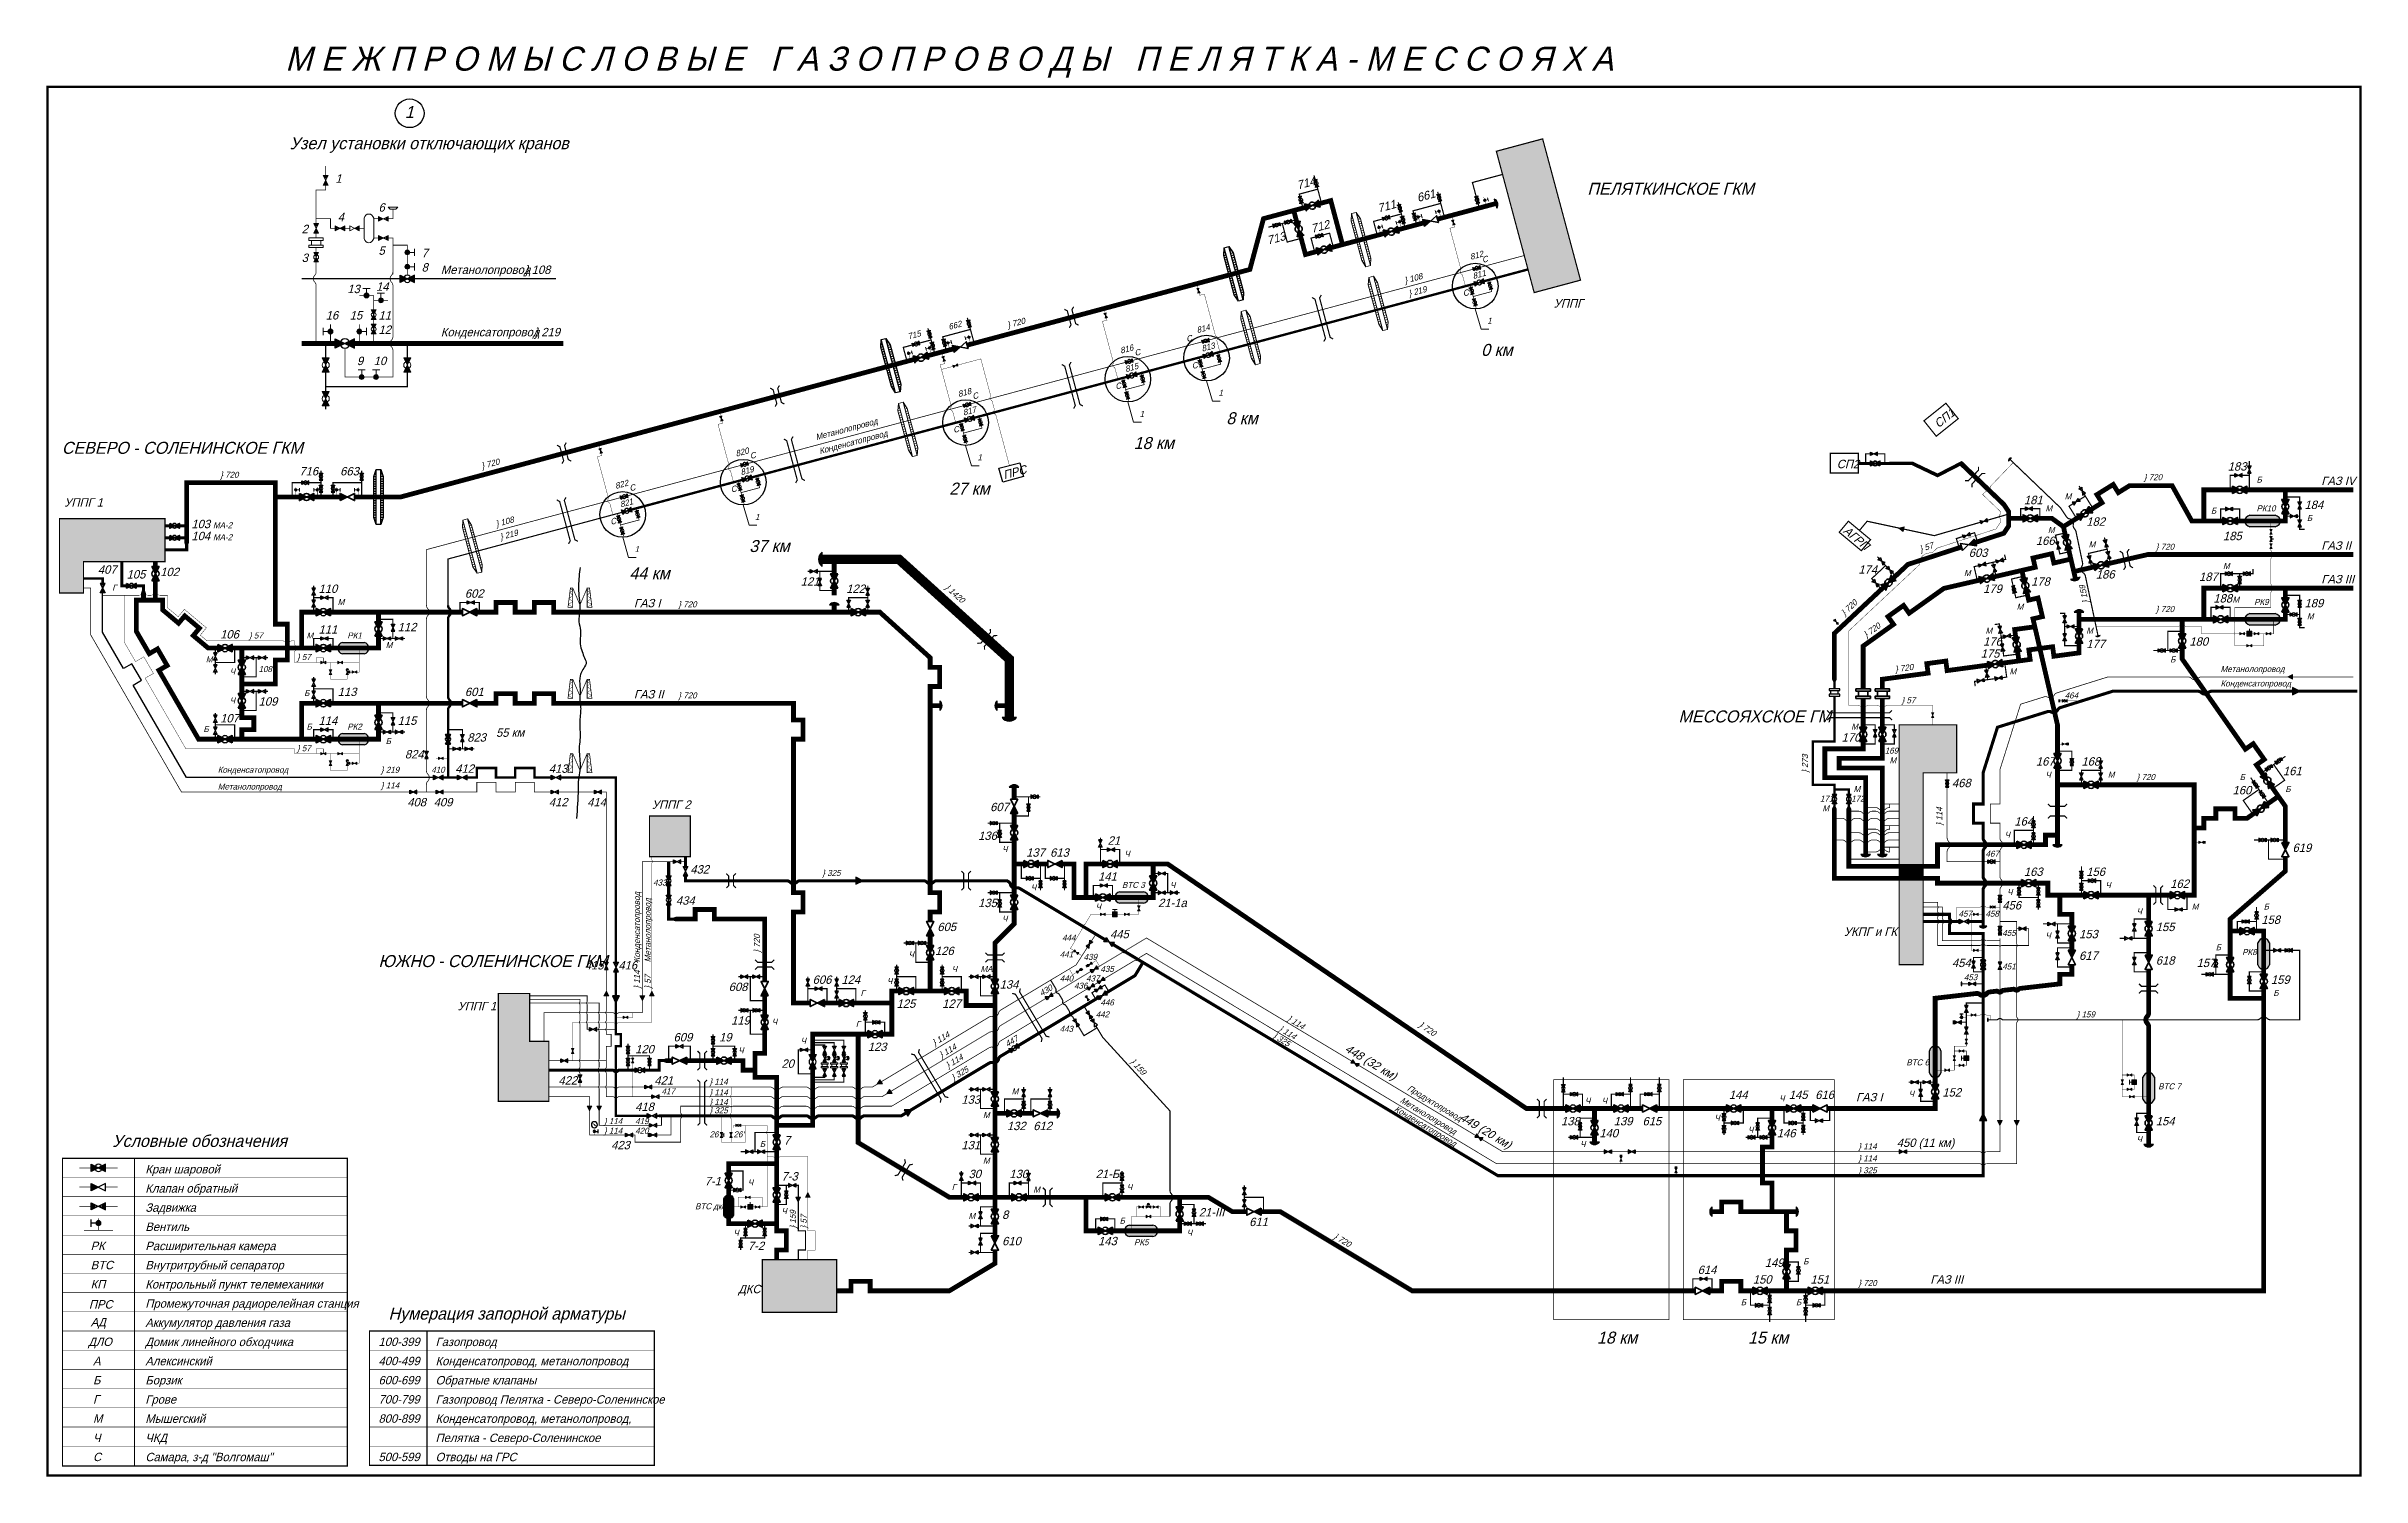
# Paper-space layout 'Layout1' of a CAD drawing. Header units: millimetres. Extents: x 4 to 970, y 6 to 602.
import ezdxf
from ezdxf.enums import TextEntityAlignment as Align

# ---------------------------------------------------------------- set-up
doc = ezdxf.new("R2010")
doc.units = ezdxf.units.MM
doc.linetypes.add('ACAD_ISO02W100', pattern=[15, 12, -3])
for name, color, linetype in [('АД', 7, 'Continuous'), ('Вентили', 7, 'Continuous'), ('Вентили ВД', 7, 'Continuous'), ('ВТС', 7, 'Continuous'), ('Диафрагмы', 7, 'Continuous'), ('ДЛО', 7, 'Continuous'), ('Заглушки', 7, 'Continuous'), ('Заглушки сферич.', 7, 'Continuous'), ('Заглушки фланц.', 7, 'Continuous'), ('Задвижки ручн.ВД', 7, 'Continuous'), ('Клапаны обр.', 7, 'Continuous'), ('Клапаны регул.ВД', 7, 'Continuous'), ('Клапаны регул.угл.ВД', 7, 'Continuous'), ('Краны шар.ВД', 7, 'Continuous'), ('Манометры техн.', 7, 'Continuous'), ('Напр.потока ср.жидк.', 7, 'Continuous'), ('Переезды', 7, 'Continuous'), ('Площадки', 7, 'Continuous'), ('Рамка', 7, 'Continuous'), ('Свечи', 7, 'Continuous'), ('Трубы 0057', 7, 'Continuous'), ('Трубы 0089', 7, 'Continuous'), ('Трубы 0108', 7, 'Continuous'), ('Трубы 0114', 7, 'Continuous'), ('Трубы 0159', 7, 'Continuous'), ('Трубы 0219', 7, 'Continuous'), ('Трубы 0273', 7, 'Continuous'), ('Трубы 0325', 7, 'Continuous'), ('Трубы 0720', 7, 'Continuous'), ('Трубы 1420', 7, 'Continuous'), ('Э01', 7, 'Continuous'), ('Э02', 7, 'Continuous')]:
    doc.layers.add(name, color=color, linetype=linetype)
doc.layers.add('Штрих.', color=7, linetype='ACAD_ISO02W100', lineweight=15)
doc.styles.add('# елементов', font='ruslat.shx', dxfattribs={"oblique": 15, "height": 2.5})
doc.styles.add('# елементов 3.5', font='ruslat.shx', dxfattribs={"oblique": 15, "height": 3.5})
doc.styles.add('Наим. объектов', font='ruslat.shx', dxfattribs={"oblique": 15, "height": 3.5})
doc.styles.add('Наим. труб', font='ruslat.shx', dxfattribs={"oblique": 15, "height": 2.5})
doc.styles.add('Рамка 10', font='ruslat.shx', dxfattribs={"oblique": 15, "height": 10})
doc.styles.add('Рамка 3.5', font='ruslat.shx', dxfattribs={"oblique": 15, "height": 3.5})
doc.styles.add('Рамка 5', font='ruslat.shx', dxfattribs={"oblique": 15, "height": 5})
doc.dimstyles.new('Выноски диам. труб', dxfattribs={"dimtxt": 2.5, "dimasz": 1.5, "dimexe": 1.25, "dimexo": 0.625, "dimgap": 1, "dimtad": 1, "dimtoh": 1, "dimtxsty": 'Наим. труб', "dimblk": 'OBLIQUE', "dimcen": 2.5, "dimclrd": 256, "dimclre": 256, "dimclrt": 256, "dimadec": 0, "dimazin": 0, "dimtfac": 1, "dimtmove": 0, "dimatfit": 3, "dimldrblk": 'DOTSMALL', "dimfxl": 0, "dimlwd": 20, "dimlwe": 20, "dimarcsym": 0})

psp = doc.layouts.get("Layout1")

# ---------------------------------------------------------------- texts
at = {"layer": 'АД', "lineweight": 35, "style": 'Рамка 3.5', "oblique": 15}
psp.add_text('АД', height=3.5, dxfattribs=at).set_placement((22.71, 68.37))
at = {"layer": 'Вентили', "lineweight": 35, "style": '# елементов 3.5', "oblique": 15}
for s, p in [('8', (160.71, 508.19)), ('7', (160.71, 514.19)), ('9', (133.71, 469.19)), ('10', (140.71, 469.19))]:
    psp.add_text(s, height=3.5, dxfattribs=at).set_placement(p)
at = {"layer": 'Вентили ВД', "lineweight": 25, "style": '# елементов', "oblique": 15}
for s, p in [('26', (280.71, 147.19)), ("26'", (290.71, 147.19))]:
    psp.add_text(s, height=2.5, dxfattribs=at).set_placement(p)
at = {"layer": 'ВТС', "lineweight": 25, "style": '# елементов', "oblique": 15}
for s, p in [('РК10', (925.71, 408.19)), ('РК9', (924.71, 369.19)), ('РК1', (129.71, 355.19)), ('РК2', (129.71, 317.19)), ('ВТС 3', (452.71, 251.19)), ('РК8', (919.71, 223.19)), ('ВТС 6', (779.71, 177.19)), ('ВТС 7', (884.71, 167.19)), ('ВТС дкс', (274.71, 117.19)), ('РК5', (457.71, 102.19))]:
    psp.add_text(s, height=2.5, dxfattribs=at).set_placement(p)
at = {"layer": 'ВТС', "lineweight": 35, "style": 'Рамка 3.5', "oblique": 15}
for s, p in [('РК', (22.71, 100.19)), ('ВТС', (22.71, 92.19)), ('КП', (22.71, 84.19))]:
    psp.add_text(s, height=3.5, dxfattribs=at).set_placement(p)
at = {"layer": 'ДЛО', "lineweight": 35, "style": 'Наим. объектов', "oblique": 15}
psp.add_text('ДЛО', height=3.5, dxfattribs=at).set_placement((21.71, 60.19))
at = {"layer": 'Задвижки ручн.ВД', "lineweight": 35, "style": '# елементов 3.5', "oblique": 15}
for s, p in [('407', (25.71, 382.19)), ('823', (179.71, 312.19)), ('824', (153.71, 305.19)), ('412', (174.71, 299.19)), ('413', (213.71, 299.19)), ('408', (154.71, 285.19)), ('409', (165.71, 285.19)), ('412', (213.71, 285.19)), ('414', (229.71, 285.19)), ('432', (272.71, 257.19)), ('445', (447.71, 230.19)), ('415', (228.71, 217.19)), ('416', (242.71, 217.19)), ('422', (217.71, 169.19)), ('421', (257.71, 169.19)), ('418', (249.71, 158.19)), ('423', (239.71, 142.19)), ('450 (11 км)', (775.71, 143.19))]:
    psp.add_text(s, height=3.5, dxfattribs=at).set_placement(p)
at = {"layer": 'Задвижки ручн.ВД', "lineweight": 25, "style": '# елементов', "oblique": 15}
for s, p in [('410', (164.71, 299.19)), ('457', (801.46, 239.19)), ('444', (427.71, 229.19)), ('441', (426.71, 222.19)), ('439', (436.71, 221.19)), ('440', (426.71, 212.19)), ('437', (437.71, 212.19)), ('435', (443.71, 216.19)), ('453', (803.71, 212.69)), ('436', (432.71, 209.19)), ('446', (443.71, 202.19)), ('443', (426.71, 191.19)), ('442', (441.71, 197.19)), ('417', (260.71, 165.19)), ('419', (249.71, 152.69)), ('420', (249.71, 148.69))]:
    psp.add_text(s, height=2.5, dxfattribs=at).set_placement(p)
psp.add_text('430', height=2.5, rotation=31, dxfattribs=at).set_placement((419.19, 205.95))
at = {"layer": 'Задвижки ручн.ВД', "lineweight": 35, "style": '# елементов 3.5', "oblique": 15}
for s, p in [('448 (32 км)', (545.33, 183.22)), ('449 (20 км)', (593.18, 154.58))]:
    psp.add_text(s, height=3.5, rotation=329.03677, dxfattribs=at).set_placement(p)
at = {"layer": 'Клапаны обр.', "lineweight": 35, "style": '# елементов 3.5', "oblique": 15}
for s, p in [('103', (64.71, 401.19)), ('104', (64.71, 396.19)), ('603', (805.71, 389.19)), ('105', (37.71, 380.19)), ('102', (51.71, 381.19)), ('121', (318.71, 377.19)), ('122', (337.71, 374.19)), ('602', (178.71, 372.19)), ('111', (117.71, 357.19)), ('601', (178.71, 331.19)), ('114', (117.71, 319.19)), ('607', (397.71, 283.19)), ('613', (422.71, 264.19)), ('619', (940.71, 266.19)), ('141', (442.71, 254.19)), ('21-1a', (467.71, 243.19)), ('605', (375.71, 233.19)), ('617', (851.71, 221.19)), ('618', (883.71, 219.19)), ('606', (323.71, 211.19)), ('608', (288.71, 208.19)), ('609', (265.71, 187.19)), ('616', (741.71, 163.19)), ('154', (883.71, 152.19)), ('612', (415.71, 150.19)), ('610', (402.71, 102.19)), ('614', (692.71, 90.19))]:
    psp.add_text(s, height=3.5, dxfattribs=at).set_placement(p)
at = {"layer": 'Клапаны обр.', "lineweight": 25, "style": '# елементов', "oblique": 15}
for p in [(73.71, 401.19), (73.71, 396.19)]:
    psp.add_text('МА-2', height=2.5, dxfattribs=at).set_placement(p)
at = {"layer": 'Краны шар.ВД', "lineweight": 35, "style": '# елементов 3.5', "oblique": 15}
for s, p in [('714', (526.06, 542.4)), ('661', (576.12, 537.18)), ('711', (559.7, 532.78)), ('713', (513.6, 519.39)), ('712', (531.95, 524.3))]:
    psp.add_text(s, height=3.5, rotation=15, dxfattribs=at).set_placement(p)
at = {"layer": 'Краны шар.ВД', "lineweight": 35, "oblique": 15}
for s, height, style, p in [('3', 3.5, '# елементов 3.5', (110.71, 512.19)), ('13', 3.5, '# елементов 3.5', (129.71, 499.19)), ('14', 3.5, '# елементов 3.5', (141.71, 500.19)), ('16', 3.5, '# елементов 3.5', (120.71, 488.19)), ('15', 3.5, '# елементов 3.5', (130.71, 488.19)), ('11', 3.5, '# елементов 3.5', (142.71, 488.19)), ('12', 3.5, '# елементов 3.5', (142.71, 482.19)), ('716', 3.5, '# елементов 3.5', (109.71, 423.19)), ('663', 3.5, '# елементов 3.5', (126.71, 423.19)), ('183', 3.5, '# елементов 3.5', (913.71, 425.19)), ('181', 3.5, '# елементов 3.5', (828.71, 411.19)), ('182', 3.5, '# елементов 3.5', (854.71, 402.19)), ('184', 3.5, '# елементов 3.5', (945.71, 409.19)), ('166', 3.5, '# елементов 3.5', (833.71, 394.19)), ('185', 3.5, '# елементов 3.5', (911.71, 396.19)), ('110', 3.5, '# елементов 3.5', (117.71, 374.19)), ('174', 3.5, '# елементов 3.5', (759.71, 382.19)), ('179', 3.5, '# елементов 3.5', (811.71, 374.19)), ('178', 3.5, '# елементов 3.5', (831.71, 377.19)), ('186', 3.5, '# елементов 3.5', (858.71, 380.19)), ('187', 3.5, '# елементов 3.5', (901.71, 379.19)), ('188', 3.5, '# елементов 3.5', (907.71, 370.19)), ('189', 3.5, '# елементов 3.5', (945.71, 368.19)), ('106', 3.5, '# елементов 3.5', (76.71, 355.19)), ('112', 3.5, '# елементов 3.5', (150.71, 358.19)), ('175', 3.5, '# елементов 3.5', (810.71, 347.19)), ('176', 3.5, '# елементов 3.5', (811.71, 352.19)), ('177', 3.5, '# елементов 3.5', (854.71, 351.19)), ('180', 3.5, '# елементов 3.5', (897.71, 352.19)), ('108', 2.5, '# елементов', (92.71, 341.19)), ('109', 3.5, '# елементов 3.5', (92.71, 327.19)), ('113', 3.5, '# елементов 3.5', (125.71, 331.19)), ('107', 3.5, '# елементов 3.5', (76.71, 320.19)), ('115', 3.5, '# елементов 3.5', (150.71, 319.19)), ('170', 3.5, '# елементов 3.5', (752.71, 312.19)), ('167', 3.5, '# елементов 3.5', (833.71, 302.19)), ('168', 3.5, '# елементов 3.5', (852.71, 302.19)), ('161', 3.5, '# елементов 3.5', (936.71, 298.19)), ('468', 3.5, '# елементов 3.5', (798.71, 293.19)), ('160', 3.5, '# елементов 3.5', (915.71, 290.19)), ('164', 3.5, '# елементов 3.5', (824.71, 277.19)), ('136', 3.5, '# елементов 3.5', (392.71, 271.19)), ('21', 3.5, '# елементов 3.5', (446.71, 269.19)), ('137', 3.5, '# елементов 3.5', (412.71, 264.19)), ('163', 3.5, '# елементов 3.5', (828.71, 256.19)), ('156', 3.5, '# елементов 3.5', (854.71, 256.19)), ('162', 3.5, '# елементов 3.5', (889.71, 251.19)), ('434', 3.5, '# елементов 3.5', (266.71, 244.19)), ('135', 3.5, '# елементов 3.5', (392.71, 243.19)), ('456', 3.5, '# елементов 3.5', (819.71, 242.19)), ('153', 3.5, '# елементов 3.5', (851.71, 230.19)), ('155', 3.5, '# елементов 3.5', (883.71, 233.19)), ('158', 3.5, '# елементов 3.5', (927.71, 236.19)), ('126', 3.5, '# елементов 3.5', (374.71, 223.19)), ('124', 3.5, '# елементов 3.5', (335.71, 211.19)), ('134', 3.5, '# елементов 3.5', (401.71, 209.19)), ('454', 3.5, '# елементов 3.5', (798.71, 218.19)), ('157', 3.5, '# елементов 3.5', (900.71, 218.19)), ('159', 3.5, '# елементов 3.5', (931.71, 211.19)), ('125', 3.5, '# елементов 3.5', (358.71, 201.19)), ('127', 3.5, '# елементов 3.5', (377.71, 201.19)), ('119', 3.5, '# елементов 3.5', (289.71, 194.19)), ('120', 3.5, '# елементов 3.5', (249.71, 182.19)), ('19', 3.5, '# елементов 3.5', (284.71, 187.19)), ('123', 3.5, '# елементов 3.5', (346.71, 183.19)), ('20', 3.5, '# елементов 3.5', (310.71, 176.19)), ('133', 3.5, '# елементов 3.5', (385.71, 161.19)), ('144', 3.5, '# елементов 3.5', (705.71, 163.19)), ('145', 3.5, '# елементов 3.5', (730.71, 163.19)), ('152', 3.5, '# елементов 3.5', (794.71, 164.19)), ('138', 3.5, '# елементов 3.5', (635.71, 152.19)), ('139', 3.5, '# елементов 3.5', (657.71, 152.19)), ('615', 3.5, '# елементов 3.5', (669.71, 152.19)), ('7', 3.5, '# елементов 3.5', (311.71, 144.19)), ('131', 3.5, '# елементов 3.5', (385.71, 142.19)), ('132', 3.5, '# елементов 3.5', (404.71, 150.19)), ('140', 3.5, '# елементов 3.5', (651.71, 147.19)), ('146', 3.5, '# елементов 3.5', (725.71, 147.19)), ('7-1', 3.5, '# елементов 3.5', (278.71, 127.19)), ('7-3', 3.5, '# елементов 3.5', (310.71, 129.19)), ('30', 3.5, '# елементов 3.5', (388.71, 130.19)), ('130', 3.5, '# елементов 3.5', (405.71, 130.19)), ('21-Б', 3.5, '# елементов 3.5', (441.71, 130.19)), ('8', 3.5, '# елементов 3.5', (402.71, 113.19)), ('21-III', 3.5, '# елементов 3.5', (484.71, 114.19)), ('611', 3.5, '# елементов 3.5', (505.71, 110.19)), ('7-2', 3.5, '# елементов 3.5', (296.71, 100.19)), ('143', 3.5, '# елементов 3.5', (442.71, 102.19)), ('149', 3.5, '# елементов 3.5', (720.71, 93.19)), ('150', 3.5, '# елементов 3.5', (715.71, 86.19)), ('151', 3.5, '# елементов 3.5', (739.71, 86.19)), ('А', 3.5, '# елементов 3.5', (23.71, 52.19)), ('Б', 3.5, '# елементов 3.5', (23.71, 44.19)), ('Г', 3.5, '# елементов 3.5', (23.71, 36.19)), ('М', 3.5, '# елементов 3.5', (23.71, 28.19)), ('Ч', 3.5, '# елементов 3.5', (23.71, 20.19)), ('С', 3.5, '# елементов 3.5', (23.71, 12.19))]:
    psp.add_text(s, height=height, dxfattribs=dict(at, style=style)).set_placement(p)
at = {"layer": 'Краны шар.ВД', "lineweight": 25, "style": '# елементов', "oblique": 15}
for s, p in [('812', (598.12, 513.05)), ('С', (603.15, 511.79)), ('811', (599.22, 505.06)), ('С', (595.15, 497.79)), ('715', (363.65, 479.85)), ('662', (380.65, 483.85)), ('814', (484.14, 482.51)), ('816', (452.26, 473.96)), ('С', (458.26, 472.96)), ('С', (479.81, 478.77)), ('813', (486.21, 474.78)), ('815', (454.33, 466.24)), ('С', (482.14, 467.51)), ('818', (384.65, 455.85)), ('С', (390.65, 454.85)), ('С', (450.26, 458.96)), ('817', (386.72, 448.12)), ('820', (291.92, 431)), ('С', (382.65, 440.85)), ('819', (293.99, 423.27)), ('С', (297.92, 430)), ('822', (241.69, 417.54)), ('С', (247.69, 416.54)), ('С', (289.92, 416)), ('С', (239.69, 402.54)), ('821', (243.76, 409.81))]:
    psp.add_text(s, height=2.5, rotation=15, dxfattribs=at).set_placement(p)
for s, p in [('М', (845.71, 413.19)), ('Б', (925.71, 420.19)), ('М', (837.71, 408.19)), ('Б', (906.71, 407.19)), ('Б', (946.71, 404.19)), ('М', (838.71, 399.19)), ('М', (855.71, 393.19)), ('М', (911.71, 384.19)), ('Г', (31.71, 375.19)), ('М', (803.71, 381.19)), ('М', (125.71, 369.19)), ('М', (825.71, 367.19)), ('М', (915.71, 370.19)), ('М', (112.71, 355.19)), ('М', (812.71, 357.19)), ('М', (854.71, 357.19)), ('М', (946.71, 363.19)), ('М', (70.71, 345.19)), ('М', (145.71, 351.19)), ('Б', (889.71, 345.19)), ('Ч', (80.71, 340.19)), ('М', (822.71, 340.19)), ('Ч', (80.71, 328.19)), ('Б', (111.71, 331.19)), ('464', (845.71, 330.19)), ('Б', (69.71, 316.19)), ('Б', (112.71, 317.19)), ('М', (756.71, 317.19)), ('Б', (145.71, 311.19)), ('169', (770.71, 307.19)), ('М', (772.71, 303.19)), ('Ч', (837.71, 297.19)), ('М', (863.71, 297.19)), ('171', (743.71, 287.19)), ('172', (756.71, 287.19)), ('М', (757.71, 291.19)), ('Б', (918.71, 296.19)), ('Б', (937.71, 291.19)), ('М', (744.71, 283.19)), ('Ч', (820.71, 272.19)), ('Ч', (402.71, 266.19)), ('Ч', (453.71, 264.19)), ('467', (812.71, 264.19)), ('433', (257.21, 252.19)), ('Ч', (414.71, 250.19)), ('Ч', (472.71, 251.19)), ('Ч', (862.71, 251.19)), ('Ч', (441.71, 242.19)), ('458', (812.71, 239.19)), ('Ч', (821.71, 248.19)), ('Ч', (875.71, 240.19)), ('М', (898.71, 242.19)), ('Б', (928.71, 242.19)), ('Ч', (402.71, 237.19)), ('455', (819.71, 231.19)), ('Ч', (837.71, 230.19)), ('Ч', (363.71, 222.19)), ('Б', (908.71, 225.19)), ('Ч', (354.71, 211.19)), ('Ч', (381.71, 216.19)), ('МА', (393.71, 216.19)), ('451', (819.71, 217.19)), ('Г', (343.71, 206.19)), ('Б', (932.71, 206.19)), ('Ч', (306.71, 194.19)), ('Г', (341.71, 193.19)), ('Ч', (292.71, 182.19)), ('Ч', (318.71, 186.19)), ('М', (406.71, 165.19)), ('Ч', (726.71, 162.19)), ('Ч', (780.71, 164.19)), ('М', (394.71, 155.19)), ('Ч', (645.71, 161.19)), ('Ч', (652.71, 161.19)), ('Ч', (699.71, 154.19)), ('Б', (301.71, 143.19)), ('Ч', (643.71, 143.19)), ('Ч', (713.71, 149.19)), ('Ч', (875.71, 145.19)), ('М', (394.71, 136.19)), ('Ч', (296.71, 127.19)), ('Г', (381.71, 125.19)), ('М', (415.71, 124.19)), ('Ч', (454.71, 125.19)), ('Ч', (310.71, 115.19)), ('Ч', (290.71, 106.19)), ('М', (388.71, 113.19)), ('Б', (451.71, 111.19)), ('Ч', (479.71, 106.19)), ('Б', (736.71, 94.19)), ('Б', (710.71, 77.19)), ('Б', (733.71, 77.19))]:
    psp.add_text(s, height=2.5, dxfattribs=at).set_placement(p)
at = {"layer": 'Площадки', "lineweight": 50, "style": 'Рамка 5', "oblique": 15}
for s, p in [('1', (153.71, 572.19)), ('Узел установки отключающих кранов', (105.71, 559.19)), ('0 км', (602.44, 473.01)), ('8 км', (496.18, 444.54)), ('18 км', (457.55, 434.19)), ('27 км', (380.71, 415.19)), ('37 км', (297.3, 391.25)), ('44 км', (247.3, 379.88)), ('18 км', (650.71, 61.19)), ('15 км', (713.71, 61.19))]:
    psp.add_text(s, height=5, dxfattribs=at).set_placement(p)
at = {"layer": 'Площадки', "color": 3, "lineweight": 50, "style": 'Рамка 5', "oblique": 15}
for s, p in [('ПЕЛЯТКИНСКОЕ ГКМ', (646.71, 540.19)), ('СЕВЕРО - СОЛЕНИНСКОЕ ГКМ', (10.71, 432.19)), ('МЕССОЯХСКОЕ ГМ', (684.71, 320.19)), ('ЮЖНО - СОЛЕНИНСКОЕ ГКМ', (142.71, 218.19))]:
    psp.add_text(s, height=5, dxfattribs=at).set_placement(p)
at = {"layer": 'Площадки', "lineweight": 35, "oblique": 15}
for s, style, p in [('УППГ', 'Наим. объектов', (632.71, 493.19)), ('СП2', 'Наим. объектов', (750.71, 426.19)), ('ГАЗ IV', 'Наим. объектов', (952.71, 419.19)), ('УППГ 1', 'Наим. объектов', (11.71, 410.19)), ('ГАЗ II', 'Наим. объектов', (952.71, 392.19)), ('ГАЗ III', 'Наим. объектов', (952.71, 378.19)), ('ГАЗ I', 'Наим. объектов', (249.21, 368.19)), ('ГАЗ II', 'Наим. объектов', (249.21, 330.19)), ('55 км', 'Наим. объектов', (191.71, 314.19)), ('УППГ 2', 'Наим. объектов', (256.71, 284.19)), ('УКПГ и ГК', 'Наим. объектов', (753.71, 231.19)), ('УППГ 1', 'Наим. объектов', (175.71, 200.19)), ('ГАЗ I', 'Наим. объектов', (758.71, 162.19)), ('ГАЗ III', 'Наим. объектов', (789.71, 86.19)), ('ПРС', 'Рамка 3.5', (22, 75.81)), ('ДКС', 'Наим. объектов', (292.71, 82.19))]:
    psp.add_text(s, height=3.5, dxfattribs=dict(at, style=style)).set_placement(p)
at = {"layer": 'Площадки', "lineweight": 35, "style": 'Наим. объектов', "oblique": 15}
for s, rotation, p in [('СП1', 38.65981, (793.06, 442.79)), ('ПРС', 15, (403.66, 421.6)), ('АГРП', 320.19443, (753.12, 399.6))]:
    psp.add_text(s, height=3.5, rotation=rotation, dxfattribs=at).set_placement(p)
at = {"layer": 'Площадки', "lineweight": 25, "char_height": 2.5, "attachment_point": 1, "style": 'Наим. труб'}
for insert in [(604.94, 488.94), (492.89, 458.91), (460.05, 450.11), (392.43, 432), (299.7, 407.15), (249.48, 393.69)]:
    psp.add_mtext('1', dxfattribs=dict(at, insert=insert))
at = {"layer": 'Рамка', "lineweight": 100, "style": 'Рамка 10', "oblique": 15}
psp.add_text('М Е Ж П Р О М Ы С Л О В Ы Е   Г А З О П Р О В О Д Ы   П Е Л Я Т К А - М Е С С О Я Х А', height=10, dxfattribs=at).set_placement((103.8, 591.96))
at = {"layer": 'Рамка', "lineweight": 35, "style": 'Рамка 5', "oblique": 15}
for s, p in [('Условные обозначения', (68.13, 143.19)), ('Нумерация запорной арматуры', (196.13, 71.19))]:
    psp.add_text(s, height=5, dxfattribs=at).set_placement(p, align=Align.CENTER)
at = {"layer": 'Рамка', "lineweight": 35, "style": 'Рамка 3.5', "oblique": 15}
for s, p in [('Кран шаровой', (45.51, 132.15)), ('Клапан обратный', (45.51, 124.15)), ('Задвижка', (45.51, 116.15)), ('Вентиль', (45.51, 108.15)), ('Расширительная камера', (45.51, 100.15)), ('Внутритрубный сепаратор', (45.51, 92.15)), ('Контрольный пункт телемеханики', (45.51, 84.15)), ('Промежуточная радиорелейная станция', (45.51, 76.15)), ('Аккумулятор давления газа', (45.51, 68.15)), ('Домик линейного обходчика', (45.51, 60.15)), ('100-399', (142.71, 60.19)), ('Газопровод', (166.51, 60.15)), ('Алексинский', (45.51, 52.15)), ('400-499', (142.71, 52.19)), ('Конденсатопровод, метанолопровод', (166.51, 52.15)), ('Борзик', (45.51, 44.15)), ('Грове', (45.51, 36.15)), ('600-699', (142.71, 44.19)), ('700-799', (142.71, 36.19)), ('Газопровод Пелятка - Северо-Соленинское', (166.51, 36.15)), ('Обратные клапаны', (166.51, 44.15)), ('Мышегский', (45.51, 28.15)), ('800-899', (142.71, 28.19)), ('Конденсатопровод, метанолопровод,', (166.51, 28.15)), ('ЧКД', (45.51, 20.15)), ('Пелятка - Северо-Соленинское', (166.51, 20.15)), ('Самара, з-д "Волгомаш"', (45.51, 12.15)), ('500-599', (142.71, 12.19)), ('Отводы на ГРС', (166.51, 12.15))]:
    psp.add_text(s, height=3.5, dxfattribs=at).set_placement(p)
at = {"layer": 'Трубы 0057', "lineweight": 25, "oblique": 15}
for s, rotation, style, p in [('Метанолопровод', 15, '# елементов', (325.28, 437.87)), ('} 57', 18.00416, 'Наим. труб', (785.71, 391.19)), ('Метанолопровод', 90, '# елементов', (256.21, 220.19)), ('} 57', 90, 'Наим. труб', (256.21, 209.19)), ('} 57', 90, 'Наим. труб', (321.21, 109.19))]:
    psp.add_text(s, height=2.5, rotation=rotation, dxfattribs=dict(at, style=style)).set_placement(p)
for s, style, p in [('} 57', 'Наим. труб', (88.71, 355.19)), ('} 57', 'Наим. труб', (108.71, 346.19)), ('Метанолопровод', '# елементов', (910.71, 341.19)), ('} 57', 'Наим. труб', (777.71, 328.19)), ('} 57', 'Наим. труб', (108.71, 308.19))]:
    psp.add_text(s, height=2.5, dxfattribs=dict(at, style=style)).set_placement(p)
at = {"layer": 'Трубы 0108', "lineweight": 35, "style": '# елементов 3.5', "oblique": 15}
for s, p in [('1', (124.71, 545.19)), ('4', (125.71, 529.19)), ('6', (142.71, 533.19)), ('2', (110.71, 524.19)), ('5', (142.71, 515.19)), ('Метанолопровод', (168.71, 507.19)), ('} 108', (203.71, 507.19))]:
    psp.add_text(s, height=3.5, dxfattribs=at).set_placement(p)
at = {"layer": 'Трубы 0108', "lineweight": 25, "style": 'Наим. труб', "oblique": 15}
for p in [(570.82, 503.21), (191.98, 401.7)]:
    psp.add_text('} 108', height=2.5, rotation=15, dxfattribs=at).set_placement(p)
at = {"layer": 'Трубы 0114', "lineweight": 25, "oblique": 15}
for s, rotation, style, p in [('Конденсатопровод', 15, '# елементов', (326.83, 432.07)), ('} 114', 90, 'Наим. труб', (794.71, 277.19)), ('Конденсатопровод', 90, '# елементов', (251.71, 220.19)), ('} 114', 90, 'Наим. труб', (251.71, 209.19)), ('} 114', 329.25161, 'Наим. труб', (517.81, 191.78)), ('} 114', 329.25161, 'Наим. труб', (521.34, 196)), ('} 114', 31, 'Наим. труб', (374.54, 185.34)), ('} 114', 31, 'Наим. труб', (377.42, 180.22)), ('} 114', 31, 'Наим. труб', (380.18, 175.92)), ('Продуктопровод', 329, '# елементов', (571.4, 166.98)), ('Метанолопровод', 329, '# елементов', (568.4, 161.98))]:
    psp.add_text(s, height=2.5, rotation=rotation, dxfattribs=dict(at, style=style)).set_placement(p)
for s, style, p in [('Конденсатопровод', '# елементов', (910.71, 335.19)), ('} 219', 'Наим. труб', (143.71, 299.19)), ('Метанолопровод', '# елементов', (75.71, 292.19)), ('} 114', 'Наим. труб', (143.71, 292.69)), ('} 114', 'Наим. труб', (280.71, 169.19)), ('} 114', 'Наим. труб', (280.71, 164.69)), ('} 114', 'Наим. труб', (236.71, 152.69)), ('} 114', 'Наим. труб', (280.71, 160.69)), ('} 114', 'Наим. труб', (236.71, 148.69)), ('} 114', 'Наим. труб', (759.71, 142.19)), ('} 114', 'Наим. труб', (759.71, 137.19))]:
    psp.add_text(s, height=2.5, dxfattribs=dict(at, style=style)).set_placement(p)
at = {"layer": 'Трубы 0159', "lineweight": 25, "style": 'Наим. труб', "oblique": 15}
for rotation, p in [(101.94542, (855.71, 370.19)), (312.42532, (456.03, 178.57)), (90, (316.71, 109.19))]:
    psp.add_text('} 159', height=2.5, rotation=rotation, dxfattribs=at).set_placement(p)
psp.add_text('} 159', height=2.5, dxfattribs=at).set_placement((850.71, 197.19))
at = {"layer": 'Трубы 0219', "lineweight": 25, "style": 'Наим. труб', "oblique": 15}
for p in [(572.55, 497.78), (193.71, 396.27)]:
    psp.add_text('} 219', height=2.5, rotation=15, dxfattribs=at).set_placement(p)
at = {"layer": 'Трубы 0219', "lineweight": 35, "style": '# елементов 3.5', "oblique": 15}
for s, p in [('Конденсатопровод', (168.71, 481.19)), ('} 219', (207.71, 481.19))]:
    psp.add_text(s, height=3.5, dxfattribs=at).set_placement(p)
at = {"layer": 'Трубы 0219', "lineweight": 25, "style": '# елементов', "oblique": 15}
psp.add_text('Конденсатопровод', height=2.5, dxfattribs=at).set_placement((75.71, 299.19))
at = {"layer": 'Трубы 0273', "lineweight": 25, "style": 'Наим. труб', "oblique": 15}
psp.add_text('} 273', height=2.5, rotation=90, dxfattribs=at).set_placement((738.71, 299.19))
at = {"layer": 'Трубы 0325', "lineweight": 25, "style": 'Наим. труб', "oblique": 15}
for p in [(327.71, 256.19), (280.71, 157.19), (759.71, 132.19)]:
    psp.add_text('} 325', height=2.5, dxfattribs=at).set_placement(p)
at = {"layer": 'Трубы 0325', "lineweight": 25, "oblique": 15}
for s, rotation, style, p in [('447', 31, '# елементов', (404.88, 184.75)), ('} 325', 329.25161, 'Наим. труб', (515.29, 188.79)), ('} 325', 31, 'Наим. труб', (382.45, 170.79)), ('Конденсатопровод', 329, '# елементов', (566.01, 158.35))]:
    psp.add_text(s, height=2.5, rotation=rotation, dxfattribs=dict(at, style=style)).set_placement(p)
at = {"layer": 'Трубы 0720', "lineweight": 25, "style": 'Наим. труб', "oblique": 15}
for rotation, p in [(15, (405.15, 484.59)), (15, (185.99, 425.87)), (43.15239, (753.92, 364.56)), (35.53768, (762.99, 355.43)), (7.64041, (775.16, 341.12)), (90, (301.71, 224.19)), (325.71312, (576.25, 193.51)), (329.03677, (540.71, 105.19))]:
    psp.add_text('} 720', height=2.5, rotation=rotation, dxfattribs=at).set_placement(p)
for p in [(76.71, 422.19), (878.71, 421.19), (883.71, 392.19), (267.71, 368.19), (883.71, 366.19), (267.71, 330.19), (875.71, 296.19), (759.71, 85.19)]:
    psp.add_text('} 720', height=2.5, dxfattribs=at).set_placement(p)
at = {"layer": 'Трубы 1420', "lineweight": 25, "style": 'Наим. труб', "oblique": 15}
psp.add_text('} 1420', height=2.5, rotation=317.86241, dxfattribs=at).set_placement((378.71, 376.19))

# ---------------------------------------------------------------- blocks, each defined once
blk = doc.blocks.new('Задвижка ручн.ВД')
at = {"layer": 'Задвижки ручн.ВД', "linetype": 'ByBlock', "lineweight": -2}
h = blk.add_hatch(color=0, dxfattribs=at)
edge = h.paths.add_edge_path()
edge.add_ellipse((0.5, 0), major_axis=(0.177, 0.177), ratio=1, start_angle=108.4349, end_angle=135, ccw=False)
edge.add_line((0.28, 0.11), (0, 0.25))
edge.add_line((0, 0.25), (0, -0.25))
edge.add_line((0, -0.25), (0.28, -0.11))
edge.add_ellipse((0.5, 0), major_axis=(-0.177, 0.177), ratio=1, start_angle=45, end_angle=71.5651, ccw=False)
edge = h.paths.add_edge_path()
edge.add_line((0.5, 0), (0.28, 0.11))
edge.add_ellipse((0.5, 0), major_axis=(0.177, 0.177), ratio=1, start_angle=108.4349, end_angle=135)
edge.add_ellipse((0.5, 0), major_axis=(-0.177, 0.177), ratio=1, start_angle=45, end_angle=71.5651)
edge.add_line((0.28, -0.11), (0.5, 0))
edge = h.paths.add_edge_path()
edge.add_line((0.5, 0), (0.72, -0.11))
edge.add_ellipse((0.5, 0), major_axis=(0.177, 0.177), ratio=1, start_angle=288.4349, end_angle=315)
edge.add_ellipse((0.5, 0), major_axis=(-0.177, 0.177), ratio=1, start_angle=225, end_angle=251.5651)
edge.add_line((0.72, 0.11), (0.5, 0))
edge = h.paths.add_edge_path()
edge.add_ellipse((0.5, 0), major_axis=(0.177, 0.177), ratio=1, start_angle=288.4349, end_angle=315, ccw=False)
edge.add_line((0.72, -0.11), (1, -0.25))
edge.add_line((1, -0.25), (1, 0.25))
edge.add_line((1, 0.25), (0.72, 0.11))
edge.add_ellipse((0.5, 0), major_axis=(-0.177, 0.177), ratio=1, start_angle=225, end_angle=251.5651, ccw=False)
at = {"layer": 'Задвижки ручн.ВД', "color": 0, "linetype": 'ByBlock', "lineweight": -2}
blk.add_lwpolyline([(1, 0.25), (0, -0.25), (0, 0.25), (1, -0.25)], close=True, dxfattribs=at)
blk = doc.blocks.new('Клапан регул.ВД')
at = {"layer": 'Клапаны регул.ВД', "linetype": 'ByBlock', "lineweight": -2}
h = blk.add_hatch(color=0, dxfattribs=at)
edge = h.paths.add_edge_path()
edge.add_ellipse((0.5, 0), major_axis=(0.177, 0.177), ratio=1, start_angle=108.4349, end_angle=135, ccw=False)
edge.add_line((0.28, 0.11), (0, 0.25))
edge.add_line((0, 0.25), (0, -0.25))
edge.add_line((0, -0.25), (0.28, -0.11))
edge.add_ellipse((0.5, 0), major_axis=(-0.177, 0.177), ratio=1, start_angle=45, end_angle=71.5651, ccw=False)
edge = h.paths.add_edge_path()
edge.add_line((0.5, 0), (0.28, 0.11))
edge.add_ellipse((0.5, 0), major_axis=(0.177, 0.177), ratio=1, start_angle=108.4349, end_angle=135)
edge.add_ellipse((0.5, 0), major_axis=(-0.177, 0.177), ratio=1, start_angle=45, end_angle=71.5651)
edge.add_line((0.28, -0.11), (0.5, 0))
edge = h.paths.add_edge_path()
edge.add_line((0.5, 0), (0.72, -0.11))
edge.add_ellipse((0.5, 0), major_axis=(0.177, 0.177), ratio=1, start_angle=288.4349, end_angle=315)
edge.add_ellipse((0.5, 0), major_axis=(-0.177, 0.177), ratio=1, start_angle=225, end_angle=251.5651)
edge.add_line((0.72, 0.11), (0.5, 0))
edge = h.paths.add_edge_path()
edge.add_ellipse((0.5, 0), major_axis=(0.177, 0.177), ratio=1, start_angle=288.4349, end_angle=315, ccw=False)
edge.add_line((0.72, -0.11), (1, -0.25))
edge.add_line((1, -0.25), (1, 0.25))
edge.add_line((1, 0.25), (0.72, 0.11))
edge.add_ellipse((0.5, 0), major_axis=(-0.177, 0.177), ratio=1, start_angle=225, end_angle=251.5651, ccw=False)
h = blk.add_hatch(color=0, dxfattribs=at)
edge = h.paths.add_edge_path()
edge.add_ellipse((0.5, 0.5), major_axis=(-0.177, 0.177), ratio=1, start_angle=225, end_angle=405)
edge.add_line((0.25, 0.5), (0.75, 0.5))
at = {"layer": 'Клапаны регул.ВД', "color": 0, "linetype": 'ByBlock', "lineweight": -2}
blk.add_line((0.25, 0.5), (0.75, 0.5), dxfattribs=at)
blk.add_lwpolyline([(1, 0.25), (0, -0.25), (0, 0.25), (1, -0.25)], close=True, dxfattribs=at)
blk.add_lwpolyline([(0.25, 0.5), (0.5, 0), (0.75, 0.5, 1)], format="xyb", close=True, dxfattribs=at)
blk = doc.blocks.new('Диафрагма')
at = {"layer": 'Диафрагмы', "color": 0, "linetype": 'ByBlock', "lineweight": -2}
for p, q in [((0.75, 0.5), (0.25, 0.5)), ((0.75, -0.5), (0.25, -0.5))]:
    blk.add_line(p, q, dxfattribs=at)
for points in [[(0.25, -0.75), (0.25, 0.75), (0, 0.75), (0, -0.75)], [(1, -0.75), (1, 0.75), (0.75, 0.75), (0.75, -0.75)]]:
    blk.add_lwpolyline(points, close=True, dxfattribs=at)
blk = doc.blocks.new('Кран шар.ВД')
at = {"layer": 'Краны шар.ВД', "linetype": 'ByBlock', "lineweight": -2}
h = blk.add_hatch(color=0, dxfattribs=at)
edge = h.paths.add_edge_path()
edge.add_ellipse((0.5, 0), major_axis=(0.177, 0.177), ratio=1, start_angle=108.4349, end_angle=135, ccw=False)
edge.add_line((0.28, 0.11), (0, 0.25))
edge.add_line((0, 0.25), (0, -0.25))
edge.add_line((0, -0.25), (0.28, -0.11))
edge.add_ellipse((0.5, 0), major_axis=(-0.177, 0.177), ratio=1, start_angle=45, end_angle=71.5651, ccw=False)
edge = h.paths.add_edge_path()
edge.add_line((0.5, 0), (0.28, 0.11))
edge.add_ellipse((0.5, 0), major_axis=(0.177, 0.177), ratio=1, start_angle=108.4349, end_angle=135)
edge.add_ellipse((0.5, 0), major_axis=(-0.177, 0.177), ratio=1, start_angle=45, end_angle=71.5651)
edge.add_line((0.28, -0.11), (0.5, 0))
edge = h.paths.add_edge_path()
edge.add_line((0.5, 0), (0.72, -0.11))
edge.add_ellipse((0.5, 0), major_axis=(0.177, 0.177), ratio=1, start_angle=288.4349, end_angle=315)
edge.add_ellipse((0.5, 0), major_axis=(-0.177, 0.177), ratio=1, start_angle=225, end_angle=251.5651)
edge.add_line((0.72, 0.11), (0.5, 0))
edge = h.paths.add_edge_path()
edge.add_ellipse((0.5, 0), major_axis=(0.177, 0.177), ratio=1, start_angle=288.4349, end_angle=315, ccw=False)
edge.add_line((0.72, -0.11), (1, -0.25))
edge.add_line((1, -0.25), (1, 0.25))
edge.add_line((1, 0.25), (0.72, 0.11))
edge.add_ellipse((0.5, 0), major_axis=(-0.177, 0.177), ratio=1, start_angle=225, end_angle=251.5651, ccw=False)
at = {"layer": 'Краны шар.ВД', "color": 0, "linetype": 'ByBlock', "lineweight": -2}
blk.add_lwpolyline([(0, 0.25), (1, -0.25), (1, 0.25), (0, -0.25)], close=True, dxfattribs=at)
blk.add_lwpolyline([(0.25, 0, 1), (0.75, 0, 1), (0.25, 0)], format="xyb", close=True, dxfattribs=at)
blk = doc.blocks.new('Напр.потока ср.жидк.')
at = {"layer": 'Напр.потока ср.жидк.', "linetype": 'ByBlock', "lineweight": -2}
blk.add_hatch(color=0, dxfattribs=at).paths.add_polyline_path([(0, 0.5), (0, -0.5), (1, 0)])
at = {"layer": 'Напр.потока ср.жидк.', "color": 0, "linetype": 'ByBlock', "lineweight": -2}
blk.add_lwpolyline([(0, 0.5), (0, -0.5), (1, 0), (0, 0.5)], dxfattribs=at)
blk = doc.blocks.new('Клапан обр.')
at = {"layer": 'Клапаны обр.', "linetype": 'ByBlock', "lineweight": -2}
blk.add_hatch(color=0, dxfattribs=at).paths.add_polyline_path([(0, 0.25), (0, -0.25), (0.5, 0)])
at = {"layer": 'Клапаны обр.', "color": 0, "linetype": 'ByBlock', "lineweight": -2}
blk.add_lwpolyline([(0, -0.25), (0, 0.25), (1, -0.25), (1, 0.25)], close=True, dxfattribs=at)
blk = doc.blocks.new('Вентиль ВД')
at = {"layer": 'Вентили ВД', "linetype": 'ByBlock', "lineweight": -2}
h = blk.add_hatch(color=0, dxfattribs=at)
h.paths.add_polyline_path([(0, 0.25), (0, -0.25), (0.5, 0)])
h.paths.add_polyline_path([(1, -0.25), (1, 0.25), (0.5, 0)])
at = {"layer": 'Вентили ВД', "color": 0, "linetype": 'ByBlock', "lineweight": -2}
for p, q in [((0.125, 0.5), (0.875, 0.5)), ((0.5, 0), (0.5, 0.5))]:
    blk.add_line(p, q, dxfattribs=at)
blk.add_lwpolyline([(1, 0.25), (0, -0.25), (0, 0.25), (1, -0.25)], close=True, dxfattribs=at)
blk = doc.blocks.new('Манометр техн.')
at = {"layer": 'Манометры техн.', "color": 0, "linetype": 'ByBlock', "lineweight": -2}
blk.add_lwpolyline([(-0.5, 0.5, 1), (0.5, 0.5, 1)], format="xyb", close=True, dxfattribs=at)
blk.add_lwpolyline([(-0.05, 0.55), (0.18, 0.32)], dxfattribs=at)
blk.add_solid([(0, 0.6), (-0.35, 0.85), (-0.1, 0.5)], dxfattribs=at)
blk = doc.blocks.new('Вентиль')
at = {"layer": 'Вентили', "linetype": 'ByBlock', "lineweight": -2}
blk.add_hatch(color=0, dxfattribs=at).paths.add_polyline_path([(1, 0, 1), (0, 0, 1)])
at = {"layer": 'Вентили', "color": 0, "linetype": 'ByBlock', "lineweight": -2}
for points in [[(-0.25, 1.5), (1.25, 1.5)], [(0.5, 0.5), (0.5, 1.5)]]:
    blk.add_lwpolyline(points, dxfattribs=at)
blk.add_lwpolyline([(0, 0, 1), (1, 0, 1)], format="xyb", close=True, dxfattribs=at)
blk = doc.blocks.new('Пересеч. 114-114')
at = {"layer": 'Трубы 0114', "color": 0, "linetype": 'ByBlock', "lineweight": -2, "const_width": 0.3}
blk.add_lwpolyline([(-0.71, 0, -0.198912), (-0.35, -0.15), (-0.35, -0.15, 0.414214), (0.35, -0.15), (0.35, -0.15, -0.198912), (0.71, 0)], format="xyb", dxfattribs=at)
blk = doc.blocks.new('Пересеч. 114-325')
at = {"layer": 'Трубы 0114', "color": 0, "linetype": 'ByBlock', "lineweight": -2, "const_width": 0.3}
blk.add_lwpolyline([(-1.41, 0, -0.198912), (-0.71, -0.29), (-0.71, -0.29, 0.414214), (0.71, -0.29), (0.71, -0.29, -0.198912), (1.41, 0)], format="xyb", dxfattribs=at)
blk = doc.blocks.new('Пересеч. 057-325')
at = {"layer": 'Трубы 0057', "const_width": 0.15}
blk.add_lwpolyline([(-1.41, 0, -0.198912), (-0.71, -0.29), (-0.71, -0.29, 0.414214), (0.71, -0.29), (0.71, -0.29, -0.198912), (1.41, 0)], format="xyb", dxfattribs=at)
blk = doc.blocks.new('Пересеч. 057-114')
at = {"layer": 'Трубы 0057', "const_width": 0.15}
blk.add_lwpolyline([(-0.71, 0, -0.198912), (-0.35, -0.15), (-0.35, -0.15, 0.414214), (0.35, -0.15), (0.35, -0.15, -0.198912), (0.71, 0)], format="xyb", dxfattribs=at)
blk = doc.blocks.new('Пересеч. 325-325')
at = {"layer": 'Трубы 0325', "color": 0, "linetype": 'ByBlock', "lineweight": -2, "const_width": 1.3}
blk.add_lwpolyline([(-1.41, 0, -0.198912), (-0.71, -0.29), (-0.71, -0.29, 0.414214), (0.71, -0.29), (0.71, -0.29, -0.198912), (1.41, 0)], format="xyb", dxfattribs=at)
blk = doc.blocks.new('Пересеч. 114-720')
at = {"layer": 'Трубы 0114', "color": 0, "linetype": 'ByBlock', "lineweight": -2, "const_width": 0.3}
blk.add_lwpolyline([(-2.83, 0, -0.198912), (-1.41, -0.59), (-1.41, -0.59, 0.414214), (1.41, -0.59), (1.41, -0.59, -0.198912), (2.83, 0)], format="xyb", dxfattribs=at)
blk = doc.blocks.new('Пересеч. 325-720')
at = {"layer": 'Трубы 0325', "color": 0, "linetype": 'ByBlock', "lineweight": -2, "const_width": 1.3}
blk.add_lwpolyline([(-2.83, 0, -0.198912), (-1.41, -0.59), (-1.41, -0.59, 0.414214), (1.41, -0.59), (1.41, -0.59, -0.198912), (2.83, 0)], format="xyb", dxfattribs=at)
blk = doc.blocks.new('Пересеч. 057-720')
at = {"layer": 'Трубы 0057', "const_width": 0.15}
blk.add_lwpolyline([(-1.95, 0, -0.148069), (-1.12, -0.25), (-0.83, -0.45, 0.302776), (0.83, -0.45), (1.12, -0.25, -0.148069), (1.95, 0)], format="xyb", dxfattribs=at)
blk = doc.blocks.new('ВТС')
at = {"layer": 'ВТС', "linetype": 'ByBlock', "lineweight": -2}
blk.add_hatch(color=0, dxfattribs=at).paths.add_polyline_path([(0.15, 0.2, 0.75), (0.15, -0.2), (0.85, -0.2, 0.75), (0.85, 0.2)])
at = {"layer": 'ВТС', "color": 0, "linetype": 'ByBlock', "lineweight": -2}
blk.add_lwpolyline([(0.15, -0.2, -0.75), (0.15, 0.2), (0.85, 0.2, -0.75), (0.85, -0.2)], format="xyb", close=True, dxfattribs=at)
blk = doc.blocks.new('Э01')
at = {"layer": 'Э01', "linetype": 'ByBlock', "lineweight": -2}
blk.add_hatch(color=0, dxfattribs=at).paths.add_polyline_path([(0, 0.5), (0, -0.5), (1, -0.5), (1, 0.5)])
at = {"layer": 'Э01', "color": 0, "linetype": 'ByBlock', "lineweight": -2}
blk.add_lwpolyline([(0, 0.5), (1, 0.5), (1, -0.5), (0, -0.5)], close=True, dxfattribs=at)
blk.add_lwpolyline([(0.5, 0.5), (0.5, 1)], dxfattribs=at)
blk = doc.blocks.new('Заглушка сфер.')
at = {"layer": 'Заглушки сферич.', "linetype": 'ByBlock', "lineweight": -2}
blk.add_hatch(color=0, dxfattribs=at).paths.add_polyline_path([(0, 0.5, 0.5), (0, -0.5)])
at = {"layer": 'Заглушки сферич.', "color": 0, "linetype": 'ByBlock', "lineweight": -2}
blk.add_line((0, -0.5), (0, 0.5), dxfattribs=at)
blk.add_arc((0.375, 0), 0.625, 126.8699, 233.1301, dxfattribs=at)
blk = doc.blocks.new('Пересеч. 159-114')
at = {"layer": 'Трубы 0159', "const_width": 0.5}
blk.add_lwpolyline([(-1.41, 0, -0.198912), (-0.71, -0.29), (-0.71, -0.29, 0.414214), (0.71, -0.29), (0.71, -0.29, -0.198912), (1.41, 0)], format="xyb", dxfattribs=at)
blk = doc.blocks.new('Э02')
at = {"layer": 'Э02', "linetype": 'ByBlock', "lineweight": -2}
blk.add_hatch(color=0, dxfattribs=at).paths.add_polyline_path([(0, 0.5), (0, -0.5), (1, -0.5), (1, 0.5)])
at = {"layer": 'Э02', "color": 0, "linetype": 'ByBlock', "lineweight": -2}
for points in [[(0, 1), (1, 1)], [(0.5, 0.5), (0.5, 1)]]:
    blk.add_lwpolyline(points, dxfattribs=at)
blk.add_lwpolyline([(0, 0.5), (1, 0.5), (1, -0.5), (0, -0.5)], close=True, dxfattribs=at)
blk = doc.blocks.new('Пересеч. 159-720')
at = {"layer": 'Трубы 0159', "const_width": 0.5}
blk.add_lwpolyline([(-2.83, 0, -0.198912), (-1.41, -0.59), (-1.41, -0.59, 0.414214), (1.41, -0.59), (1.41, -0.59, -0.198912), (2.83, 0)], format="xyb", dxfattribs=at)
blk = doc.blocks.new('Клапан регул.угл.ВД')
at = {"layer": 'Клапаны регул.угл.ВД', "linetype": 'ByBlock', "lineweight": -2}
h = blk.add_hatch(color=0, dxfattribs=at)
edge = h.paths.add_edge_path()
edge.add_ellipse((0, 0.5), major_axis=(-0.177, 0.177), ratio=1, start_angle=225, end_angle=405)
edge.add_line((-0.25, 0.5), (0.25, 0.5))
h = blk.add_hatch(color=0, dxfattribs=at)
h.paths.add_polyline_path([(0, 0), (-0.25, -0.5), (0.25, -0.5)])
h.paths.add_polyline_path([(0, 0), (0.5, -0.25), (0.5, 0.25)])
at = {"layer": 'Клапаны регул.угл.ВД', "color": 0, "linetype": 'ByBlock', "lineweight": -2}
blk.add_line((-0.25, 0.5), (0.25, 0.5), dxfattribs=at)
blk.add_lwpolyline([(0.25, 0.5, 1), (-0.25, 0.5), (0, 0)], format="xyb", close=True, dxfattribs=at)
for points in [[(0.25, -0.5), (-0.25, -0.5), (0, 0)], [(0.5, -0.25), (0.5, 0.25), (0, 0)]]:
    blk.add_lwpolyline(points, close=True, dxfattribs=at)
blk = doc.blocks.new('Пересеч. 720-159')
at = {"layer": 'Трубы 0720', "const_width": 2}
blk.add_lwpolyline([(-2.83, 0, -0.198912), (-1.41, -0.59), (-1.41, -0.59, 0.414214), (1.41, -0.59), (1.41, -0.59, -0.198912), (2.83, 0)], format="xyb", dxfattribs=at)
blk = doc.blocks.new('Заглушка')
at = {"layer": 'Заглушки', "linetype": 'ByBlock', "lineweight": -2}
blk.add_hatch(color=0, dxfattribs=at).paths.add_polyline_path([(-0.5, 0.125), (-0.5, -0.125), (0.5, -0.125), (0.5, 0.125)])
at = {"layer": 'Заглушки', "color": 0, "linetype": 'ByBlock', "lineweight": -2}
blk.add_lwpolyline([(0.5, 0.125), (-0.5, 0.125), (-0.5, -0.125), (0.5, -0.125)], close=True, dxfattribs=at)
blk = doc.blocks.new('Пересеч. 720-114')
at = {"layer": 'Трубы 0720', "const_width": 2}
blk.add_lwpolyline([(-1.41, 0, -0.198912), (-0.71, -0.29), (-0.71, -0.29, 0.414214), (0.71, -0.29), (0.71, -0.29, -0.198912), (1.41, 0)], format="xyb", dxfattribs=at)
blk = doc.blocks.new('Заглушка фланц.')
at = {"layer": 'Заглушки фланц.'}
for points in [[(0, 0.5), (0, -0.5)], [(0.25, 0.5), (0.25, -0.5)]]:
    blk.add_lwpolyline(points, dxfattribs=at)
blk = doc.blocks.new('Переезд')
at = {"layer": 'Переезды', "color": 0, "linetype": 'ByBlock', "lineweight": -2}
blk.add_lwpolyline([(3, 11.5), (4, 8.5), (4, -8.5), (3, -11.5), (1, -11.5), (0, -8.5), (0, 8.5), (1, 11.5)], close=True, dxfattribs=at)
for points in [[(0.67, 10.5), (1, 10.5)], [(1, -11.5), (1, 11.5)], [(3, -11.5), (3, 11.5)], [(3.33, 10.5), (3, 10.5)], [(0, 8.5), (1, 8.5)], [(0, 7.5), (1, 7.5)], [(0, 6.5), (1, 6.5)], [(0, 5.5), (1, 5.5)], [(0, 4.5), (1, 4.5)], [(0, 3.5), (1, 3.5)], [(0, 2.5), (1, 2.5)], [(0, 1.5), (1, 1.5)], [(0, 0.5), (1, 0.5)], [(0.33, 9.5), (1, 9.5)], [(3.67, 9.5), (3, 9.5)], [(4, 8.5), (3, 8.5)], [(4, 7.5), (3, 7.5)], [(4, 6.5), (3, 6.5)], [(4, 5.5), (3, 5.5)], [(4, 4.5), (3, 4.5)], [(4, 3.5), (3, 3.5)], [(4, 2.5), (3, 2.5)], [(4, 1.5), (3, 1.5)], [(4, 0.5), (3, 0.5)], [(0, -0.5), (1, -0.5)], [(0, -1.5), (1, -1.5)], [(0, -2.5), (1, -2.5)], [(0, -3.5), (1, -3.5)], [(0, -4.5), (1, -4.5)], [(0, -5.5), (1, -5.5)], [(0, -6.5), (1, -6.5)], [(0, -7.5), (1, -7.5)], [(0, -8.5), (1, -8.5)], [(0.33, -9.5), (1, -9.5)], [(4, -0.5), (3, -0.5)], [(4, -1.5), (3, -1.5)], [(4, -2.5), (3, -2.5)], [(4, -3.5), (3, -3.5)], [(4, -4.5), (3, -4.5)], [(4, -5.5), (3, -5.5)], [(4, -6.5), (3, -6.5)], [(4, -7.5), (3, -7.5)], [(4, -8.5), (3, -8.5)], [(3.67, -9.5), (3, -9.5)], [(0.67, -10.5), (1, -10.5)], [(3.33, -10.5), (3, -10.5)]]:
    blk.add_lwpolyline(points, dxfattribs=at)
blk = doc.blocks.new('Пересеч. 219-720')
at = {"layer": 'Трубы 0219', "color": 0, "linetype": 'ByBlock', "lineweight": -2, "const_width": 1}
blk.add_lwpolyline([(-2.83, 0, -0.198912), (-1.41, -0.59), (-1.41, -0.59, 0.414214), (1.41, -0.59), (1.41, -0.59, -0.198912), (2.83, 0)], format="xyb", dxfattribs=at)
blk = doc.blocks.new('Свеча')
at = {"layer": 'Свечи', "color": 0, "linetype": 'ByBlock', "lineweight": -2}
blk.add_lwpolyline([(0.5, 0.2), (0.3, 0), (-0.3, 0), (-0.5, 0.2)], close=True, dxfattribs=at)
blk = doc.blocks.new('_DotSmall')
at = {"layer": 'Трубы 0057', "color": 0, "const_width": 0.5}
blk.add_lwpolyline([(-0.0625, 0, 1), (0.0625, 0, 1)], format="xyb", close=True, dxfattribs=at)
blk = doc.blocks.new('_Oblique')
at = {"layer": 'Трубы 0057', "color": 0, "lineweight": -2}
blk.add_line((-0.5, -0.5), (0.5, 0.5), dxfattribs=at)

# ---------------------------------------------------------------- hatches: boundary and pattern name
at = {"layer": 'Площадки', "lineweight": 15}
for points in [[(628.07, 563.52), (608.76, 558.34), (624.54, 499.42), (643.86, 504.6)], [(9.71, 386.19), (9.71, 374.19), (19.71, 374.19), (19.71, 387.19), (53.71, 387.19), (53.71, 405.19), (9.71, 405.19)], [(786.71, 299.19), (800.71, 299.19), (800.71, 319.19), (776.71, 319.19), (776.71, 260.19), (786.71, 260.19)], [(272.71, 281.19), (255.71, 281.19), (255.71, 264.19), (272.71, 264.19)], [(786.71, 260.19), (776.71, 260.19), (776.71, 255.19), (786.71, 255.19)], [(776.71, 219.19), (786.71, 219.19), (786.71, 255.19), (776.71, 255.19)], [(213.71, 187.19), (205.71, 187.19), (205.71, 207.19), (192.71, 207.19), (192.71, 162.19), (213.71, 162.19)], [(302.71, 74.19), (333.71, 74.19), (333.71, 96.19), (302.71, 96.19)]]:
    psp.add_hatch(color=9, dxfattribs=at).paths.add_polyline_path(points)

# ---------------------------------------------------------------- linework, layer by layer
at = {"layer": 'Задвижки ручн.ВД', "lineweight": 25}
for p, q in [((931.71, 396.69), (932.71, 396.69)), ((847.21, 311.69), (847.21, 310.69)), ((904.21, 270.69), (904.21, 269.69)), ((435.71, 217.77), (436.23, 216.92)), ((438.32, 218.17), (437.8, 219.03)), ((799.21, 195.94), (799.21, 194.44)), ((660.21, 139.69), (661.21, 139.69)), ((683.21, 134.94), (684.21, 134.94))]:
    psp.add_line(p, q, dxfattribs=at)
psp.add_lwpolyline([(255.21, 148.94), (255.21, 147.44)], dxfattribs=at)
at = {"layer": 'Краны шар.ВД', "lineweight": 25}
psp.add_line((817.96, 231.69), (819.46, 231.69), dxfattribs=at)
at = {"layer": 'Переезды', "const_width": 0.5}
for points in [[(430.73, 484.76), (431.44, 485.99), (429.89, 491.78), (428.66, 492.49)], [(434.6, 485.8), (433.37, 486.5), (431.82, 492.3), (432.53, 493.52)], [(536.83, 479.03), (537.54, 480.25), (533.14, 496.67), (531.92, 497.38)], [(540.7, 480.06), (539.47, 480.77), (535.07, 497.19), (535.78, 498.41)], [(432.51, 451.07), (433.22, 452.3), (428.82, 468.72), (427.6, 469.43)], [(436.38, 452.11), (435.15, 452.82), (430.75, 469.24), (431.46, 470.46)], [(308.06, 451.89), (308.77, 453.12), (307.22, 458.91), (305.99, 459.62)], [(311.93, 452.93), (310.7, 453.63), (309.15, 459.43), (309.85, 460.65)], [(219.2, 428.08), (219.9, 429.3), (218.35, 435.1), (217.13, 435.81)], [(223.06, 429.11), (221.84, 429.82), (220.28, 435.62), (220.99, 436.84)], [(316.6, 420.02), (317.31, 421.24), (312.91, 437.66), (311.69, 438.37)], [(320.47, 421.05), (319.24, 421.76), (314.84, 438.18), (315.55, 439.4)], [(809.76, 426.77), (809.79, 425.36), (805.64, 421.03), (804.22, 421)], [(812.65, 424), (811.23, 423.97), (807.08, 419.64), (807.11, 418.23)], [(221.94, 394.65), (222.65, 395.88), (218.25, 412.3), (217.02, 413)], [(225.81, 395.69), (224.58, 396.39), (220.18, 412.81), (220.89, 414.04)], [(868.65, 391.65), (869.83, 390.87), (871.05, 385), (870.28, 383.82)], [(872.57, 392.46), (871.79, 391.28), (873.01, 385.41), (874.19, 384.63)], [(392.43, 353.2), (393.84, 353.27), (397.87, 357.72), (397.8, 359.13)], [(395.4, 350.51), (395.33, 351.93), (399.35, 356.37), (400.76, 356.45)], [(746.71, 325.19), (747.71, 324.19), (772.71, 324.19), (773.71, 325.19)], [(746.71, 321.19), (747.71, 322.19), (772.71, 322.19), (773.71, 321.19)], [(846.71, 286.19), (845.71, 285.19), (839.71, 285.19), (838.71, 286.19)], [(846.71, 280.19), (845.71, 281.19), (839.71, 281.19), (838.71, 280.19)], [(287.71, 251.19), (288.71, 252.19), (288.71, 256.19), (287.71, 257.19)], [(291.71, 251.19), (290.71, 252.19), (290.71, 256.19), (291.71, 257.19)], [(385.71, 250.19), (386.71, 251.19), (386.71, 257.19), (385.71, 258.19)], [(389.71, 250.19), (388.71, 251.19), (388.71, 257.19), (389.71, 258.19)], [(882.71, 252.19), (883.71, 251.19), (883.71, 245.19), (882.71, 244.19)], [(886.71, 252.19), (885.71, 251.19), (885.71, 245.19), (886.71, 244.19)], [(395.71, 224.19), (396.71, 223.19), (402.71, 223.19), (403.71, 224.19)], [(307.71, 221.19), (306.71, 220.19), (300.71, 220.19), (299.71, 221.19)], [(307.71, 217.19), (306.71, 218.19), (300.71, 218.19), (299.71, 217.19)], [(395.71, 220.19), (396.71, 221.19), (402.71, 221.19), (403.71, 220.19)], [(884.71, 211.19), (883.71, 210.19), (877.71, 210.19), (876.71, 211.19)], [(884.71, 207.19), (883.71, 208.19), (877.71, 208.19), (876.71, 207.19)], [(275.71, 175.19), (276.71, 176.19), (276.71, 182.19), (275.71, 183.19)], [(279.71, 175.19), (278.71, 176.19), (278.71, 182.19), (279.71, 183.19)], [(275.71, 152.19), (276.71, 153.19), (276.71, 170.19), (275.71, 171.19)], [(279.71, 152.19), (278.71, 153.19), (278.71, 170.19), (279.71, 171.19)], [(625.71, 163.19), (626.71, 162.19), (626.71, 156.19), (625.71, 155.19)], [(629.71, 163.19), (628.71, 162.19), (628.71, 156.19), (629.71, 155.19)], [(357.94, 131.19), (359.31, 131.53), (362.4, 136.68), (362.06, 138.05)], [(361.37, 129.13), (361.03, 130.51), (364.11, 135.65), (365.49, 135.99)], [(419.71, 118.19), (420.71, 119.19), (420.71, 125.19), (419.71, 126.19)], [(423.71, 118.19), (422.71, 119.19), (422.71, 125.19), (423.71, 126.19)]]:
    psp.add_lwpolyline(points, dxfattribs=at)
at = {"layer": 'Переезды'}
for points in [[(419.01, 186.98, 0.5, 0.5, 0), (419.36, 188.35, 0.5, 0.5, 0), (408.25, 206.86, 0.5, 0.5, 0), (406.88, 207.2, 0, 0, 0)], [(422.44, 189.04, 0.5, 0.5, 0), (421.07, 189.38, 0.5, 0.5, 0), (409.97, 207.89, 0.5, 0.5, 0), (410.31, 209.26, 0, 0, 0)], [(380.34, 163.77, 0.5, 0.5, 0), (378.97, 164.11, 0.5, 0.5, 0), (367.86, 182.62, 0.5, 0.5, 0), (368.2, 184, 0, 0, 0)], [(376.91, 161.71, 0.5, 0.5, 0), (377.25, 163.09, 0.5, 0.5, 0), (366.15, 181.59, 0.5, 0.5, 0), (364.77, 181.94, 0, 0, 0)]]:
    psp.add_lwpolyline(points, format="xyseb", dxfattribs=at)
at = {"layer": 'Площадки'}
for points, const_width in [([(608.76, 558.34), (628.07, 563.52), (643.86, 504.6), (624.54, 499.42)], 0.5), ([(787.05, 445.96), (796.2, 453.28), (801.34, 446.85), (792.19, 439.53)], 0.5), ([(747.99, 432.42), (759.71, 432.42), (759.71, 424.19), (747.99, 424.19)], 0.5), ([(9.71, 386.19), (9.71, 374.19), (19.71, 374.19), (19.71, 387.19), (53.71, 387.19), (53.71, 405.19), (9.71, 405.19)], 0.5), ([(755.55, 404.08), (764.77, 396.4), (760.93, 391.79), (751.71, 399.47)], 0.5), ([(222.71, 376.19), (221.71, 368.19), (223.71, 368.19), (223.71, 376.19)], 0.3), ([(229.71, 368.19), (229.71, 376.19), (230.71, 376.19), (231.71, 368.19)], 0.3), ([(222.71, 338.19), (221.71, 330.19), (223.71, 330.19), (223.71, 338.19)], 0.3), ([(229.71, 330.19), (229.71, 338.19), (230.71, 338.19), (231.71, 330.19)], 0.3), ([(222.71, 307.19), (221.71, 299.19), (223.71, 299.19), (223.71, 307.19)], 0.3), ([(229.71, 299.19), (229.71, 307.19), (230.71, 307.19), (231.71, 299.19)], 0.3), ([(255.71, 281.19), (272.71, 281.19), (272.71, 264.19), (255.71, 264.19)], 0.5), ([(192.71, 207.19), (192.71, 162.19), (213.71, 162.19), (213.71, 187.19), (205.71, 187.19), (205.71, 207.19)], 0.5), ([(302.71, 96.19), (333.71, 96.19), (333.71, 74.19), (302.71, 74.19)], 0.5)]:
    psp.add_lwpolyline(points, close=True, dxfattribs=dict(at, const_width=const_width))
psp.add_lwpolyline([(401.4, 426.17), (410.09, 428.5), (411.64, 422.71), (402.95, 420.38)], close=True, dxfattribs=at)
for points, const_width in [([(223.71, 368.19), (221.87, 369.42), (223.71, 370.57), (222.17, 371.82), (223.71, 373.19), (222.49, 374.41), (223.71, 375.19), (222.71, 376.19)], 0.15), ([(223.71, 376.19), (226.71, 369.19), (229.71, 376.19)], 0.3), ([(229.71, 368.19), (231.56, 369.42), (229.71, 370.57), (231.26, 371.82), (229.71, 373.19), (230.94, 374.41), (229.71, 375.19), (230.71, 376.19)], 0.15), ([(223.71, 330.19), (221.87, 331.42), (223.71, 332.57), (222.17, 333.82), (223.71, 335.19), (222.49, 336.41), (223.71, 337.19), (222.71, 338.19)], 0.15), ([(223.71, 338.19), (226.71, 331.19), (229.71, 338.19)], 0.3), ([(229.71, 330.19), (231.56, 331.42), (229.71, 332.57), (231.26, 333.82), (229.71, 335.19), (230.94, 336.41), (229.71, 337.19), (230.71, 338.19)], 0.15), ([(223.71, 299.19), (221.87, 300.42), (223.71, 301.57), (222.17, 302.82), (223.71, 304.19), (222.49, 305.41), (223.71, 306.19), (222.71, 307.19)], 0.15), ([(223.71, 307.19), (226.71, 300.19), (229.71, 307.19)], 0.3), ([(229.71, 299.19), (231.56, 300.42), (229.71, 301.57), (231.26, 302.82), (229.71, 304.19), (230.94, 305.41), (229.71, 306.19), (230.71, 307.19)], 0.15)]:
    psp.add_lwpolyline(points, dxfattribs=dict(at, const_width=const_width))
at = {"layer": 'Площадки', "lineweight": 25}
for centre, radius in [((155.71, 574.19), 6), ((600, 502.16), 9.5), ((487.95, 472.14), 9.5), ((455.11, 463.34), 9.5), ((387.49, 445.22), 9.5), ((294.77, 420.38), 9.5), ((244.54, 406.92), 9.5)]:
    psp.add_circle(centre, radius, dxfattribs=at)
at = {"layer": 'Площадки', "color": 5, "lineweight": 30}
psp.add_spline([(226.77, 384.86), (226.1, 377.23), (226.27, 372.99), (226.71, 369.19), (226.6, 366.89), (226.27, 362.15), (226.94, 358.59), (226.77, 354.01), (226.77, 353), (227.62, 349.78), (228.64, 347.06), (229.32, 344.69), (228.98, 344.01), (227.62, 341.64), (226.77, 339.61), (226.71, 335.19), (226.71, 331.19), (226.6, 329.1), (226.94, 327.07), (226.94, 324.69), (226.6, 318.42), (226.77, 313.85), (226.44, 310.29), (226.44, 307.91), (226.71, 304.19), (226.71, 300.19), (226.1, 296.39), (225.93, 292.32), (225.25, 280.19)], degree=3, dxfattribs=at)
at = {"layer": 'Рамка'}
for points, const_width in [([(969.05, 6.19), (4.71, 6.19), (4.71, 585.19), (969.05, 585.19)], 1), ([(10.96, 10.19), (10.96, 138.44), (129.71, 138.44), (129.71, 10.19)], 0.5), ([(138.96, 10.44), (138.96, 66.44), (257.71, 66.44), (257.71, 10.44)], 0.5)]:
    psp.add_lwpolyline(points, close=True, dxfattribs=dict(at, const_width=const_width))
for points, const_width in [([(40.96, 138.44), (40.96, 10.19)], 0.5), ([(10.96, 130.44), (129.71, 130.44)], 0.2), ([(10.96, 122.44), (129.71, 122.44)], 0.2), ([(10.96, 114.44), (129.71, 114.44)], 0.2), ([(10.96, 106.44), (129.71, 106.44)], 0.2), ([(10.96, 98.44), (129.71, 98.44)], 0.2), ([(10.96, 90.44), (129.71, 90.44)], 0.2), ([(10.96, 82.44), (129.71, 82.44)], 0.2), ([(10.96, 74.44), (129.71, 74.44)], 0.2), ([(10.96, 66.44), (129.71, 66.44)], 0.2), ([(10.96, 58.44), (129.71, 58.44)], 0.2), ([(138.96, 58.44), (257.71, 58.44)], 0.2), ([(162.96, 66.44), (162.96, 10.44)], 0.5), ([(10.96, 50.44), (129.71, 50.44)], 0.2), ([(138.96, 50.44), (257.71, 50.44)], 0.2), ([(10.96, 42.44), (129.71, 42.44)], 0.2), ([(138.96, 42.44), (257.71, 42.44)], 0.2), ([(10.96, 34.44), (129.71, 34.44)], 0.2), ([(138.96, 34.44), (257.71, 34.44)], 0.2), ([(10.96, 26.44), (129.71, 26.44)], 0.2), ([(138.96, 26.44), (257.71, 26.44)], 0.2), ([(10.96, 18.44), (129.71, 18.44)], 0.2), ([(138.96, 18.44), (257.71, 18.44)], 0.2)]:
    psp.add_lwpolyline(points, dxfattribs=dict(at, const_width=const_width))
at = {"layer": 'Трубы 0057'}
for points, const_width in [([(120.71, 552.19), (120.71, 548.19)], 0.3), ([(120.71, 544.19), (120.71, 542.19), (116.71, 542.19), (116.71, 528.19)], 0.3), ([(146.71, 530.19), (148.71, 530.19), (148.71, 534.19)], 0.3), ([(577, 528.09), (575.97, 531.96)], 0.15), ([(585.7, 530.42), (584.66, 534.29)], 0.15), ([(590.04, 531.59), (590.56, 529.66)], 0.15), ([(603.5, 539.33), (604.53, 535.47)], 0.15), ([(116.71, 530.19), (122.71, 530.19), (122.71, 526.19), (124.71, 526.19)], 0.3), ([(116.71, 524.19), (116.71, 522.19)], 0.3), ([(128.71, 526.19), (130.71, 526.19)], 0.3), ([(134.71, 526.19), (136.71, 526.19)], 0.3), ([(140.71, 530.19), (142.71, 530.19)], 0.3), ([(140.71, 522.19), (142.71, 522.19)], 0.3), ([(146.71, 522.19), (148.71, 522.19), (148.71, 507.02)], 0.3), ([(560.58, 523.69), (559.55, 527.56)], 0.15), ([(569.28, 526.02), (568.24, 529.89)], 0.15), ([(591.08, 527.72), (591.34, 526.76), (589.4, 526.24), (593.96, 509.25)], 0.15), ([(116.71, 518.19), (116.71, 516.19)], 0.3), ([(116.71, 512.19), (116.71, 508.02)], 0.3), ([(148.71, 519.19), (154.71, 519.19), (154.71, 506.69)], 0.3), ([(116.71, 502.36), (116.71, 478.19)], 0.3), ([(148.71, 502.36), (148.71, 481.02)], 0.3), ([(483.79, 503.12), (484.31, 501.19)], 0.15), ([(594.69, 506.52), (595.88, 502.09)], 0.15), ([(140.71, 496.19), (146.71, 496.19)], 0.3), ([(445.15, 492.77), (445.67, 490.83)], 0.15), ([(484.83, 499.25), (485.08, 498.29), (487.02, 498.81), (491.57, 481.82)], 0.15), ([(122.71, 478.19), (122.71, 486.19)], 0.3), ([(134.71, 478.19), (134.71, 486.19)], 0.3), ([(140.71, 486.19), (140.71, 488.19)], 0.3), ([(446.19, 488.9), (446.45, 487.94), (444.52, 487.42), (449.07, 470.43)], 0.15), ([(148.71, 475.36), (148.71, 464.19), (128.71, 464.19), (128.71, 476.19)], 0.3), ([(140.71, 478.19), (140.71, 482.19)], 0.3), ([(364.5, 471.15), (363.46, 475.02)], 0.15), ([(373.19, 473.48), (372.16, 477.35)], 0.15), ([(377.54, 474.65), (378.06, 472.72)], 0.15), ([(380.92, 475.55), (379.88, 479.42)], 0.15), ([(389.61, 477.88), (388.58, 481.75)], 0.15), ([(492.3, 479.09), (493.49, 474.66)], 0.15), ([(378.57, 470.78), (378.83, 469.82), (376.9, 469.3), (381.45, 452.31)], 0.15), ([(377.42, 467.37), (382.25, 468.66)], 0.15), ([(449.8, 467.7), (450.99, 463.27)], 0.15), ([(398.61, 453.98), (399.43, 450.92)], 0.15), ([(285.95, 445.96), (286.2, 445), (284.27, 444.48), (288.82, 427.49)], 0.15), ([(284.91, 449.83), (285.43, 447.9)], 0.15), ([(382.18, 449.58), (383.37, 445.15)], 0.15), ([(400.16, 448.19), (405.75, 427.34)], 0.15), ([(234.58, 436.34), (235.1, 434.41)], 0.15), ([(235.62, 432.48), (235.88, 431.51), (233.94, 431), (238.5, 414.01)], 0.15), ([(289.56, 424.76), (290.74, 420.33)], 0.15), ([(824.27, 428.55), (815.02, 418.9)], 0.15), ([(108.21, 414.19), (108.21, 418.19)], 0.15), ([(117.21, 414.19), (117.21, 418.19)], 0.15), ([(125.21, 414.19), (125.21, 418.19)], 0.15), ([(134.21, 414.19), (134.21, 418.19)], 0.15), ([(812.31, 416.08), (811.51, 415.23), (818.97, 408.08), (818.97, 407.51)], 0.15), ([(239.23, 411.28), (240.41, 406.85)], 0.15), ([(931.71, 404.19), (931.71, 400.69)], 0.15), ([(931.71, 398.69), (931.71, 397.69)], 0.15), ([(931.71, 395.69), (931.71, 394.69)], 0.15), ([(931.71, 392.69), (931.71, 392.15)], 0.15), ([(931.71, 388.24), (931.71, 378.15)], 0.15), ([(42.76, 373.19), (27.71, 373.19)], 0.15), ([(118.71, 307.19), (107.71, 307.19), (107.71, 309.19), (62.4, 309.19), (45.41, 338.63), (48.88, 340.63), (44.88, 347.55), (41.41, 345.55), (36.71, 353.69), (36.71, 373.19)], 0.15), ([(47.76, 373.19), (46.67, 373.19)], 0.15), ([(102.76, 354.19), (71.25, 354.19), (68.4, 356.58), (70.97, 359.65), (61.78, 367.36), (59.21, 364.29), (54.71, 368.07), (54.71, 373.19), (51.67, 373.19)], 0.15), ([(931.71, 374.24), (931.71, 368.19), (916.71, 368.19), (916.71, 365.15)], 0.15), ([(749.74, 362.86), (749.4, 363.23)], 0.15), ([(752.48, 359.94), (751.11, 361.4)], 0.15), ([(892.76, 360.19), (858.79, 360.19)], 0.15), ([(918.71, 357.19), (902.71, 357.19), (902.71, 360.19), (896.67, 360.19)], 0.15), ([(916.71, 361.24), (916.71, 357.9)], 0.15), ([(924.71, 357.19), (920.71, 357.19)], 0.15), ([(923.71, 352.19), (928.71, 352.19), (928.71, 357.19)], 0.15), ([(929.71, 357.19), (926.71, 357.19)], 0.15), ([(932.71, 363.19), (932.71, 357.19), (931.71, 357.19)], 0.15), ([(134.71, 351.19), (134.71, 341.19), (133.71, 341.19)], 0.15), ([(916.71, 356.49), (916.71, 352.19), (921.71, 352.19)], 0.15), ([(119.71, 345.19), (119.71, 347.19), (116.71, 347.19), (116.71, 345.19)], 0.15), ([(125.71, 345.19), (120.71, 345.19)], 0.15), ([(122.71, 342.19), (122.71, 345.19)], 0.15), ([(129.71, 340.19), (129.71, 338.19), (122.71, 338.19), (122.71, 340.19)], 0.15), ([(134.71, 345.19), (127.71, 345.19)], 0.15), ([(131.71, 341.19), (130.71, 341.19)], 0.15), ([(843.71, 329.19), (844.71, 329.19)], 0.15), ([(846.71, 329.19), (852.91, 329.19)], 0.15), ([(763.67, 327.19), (767.76, 327.19)], 0.15), ([(771.67, 327.19), (790.71, 327.19), (790.71, 324.19)], 0.15), ([(790.71, 322.19), (790.71, 319.19)], 0.15), ([(119.71, 307.19), (119.71, 309.19), (116.71, 309.19), (116.71, 307.19)], 0.15), ([(134.71, 313.19), (134.71, 303.19), (133.71, 303.19)], 0.15), ([(842.71, 311.19), (844.71, 311.19)], 0.15), ([(125.71, 307.19), (120.71, 307.19)], 0.15), ([(122.71, 304.19), (122.71, 307.19)], 0.15), ([(129.71, 302.19), (129.71, 300.19), (122.71, 300.19), (122.71, 302.19)], 0.15), ([(134.71, 307.19), (127.71, 307.19)], 0.15), ([(131.71, 303.19), (130.71, 303.19)], 0.15), ([(166.71, 305.19), (167.71, 305.19)], 0.15), ([(169.71, 305.19), (171.71, 305.19)], 0.15), ([(243.13, 195.19), (256.71, 195.19), (256.71, 261.49)], 0.15), ([(256.71, 262.9), (256.71, 264.19)], 0.15), ([(899.71, 270.19), (901.71, 270.19)], 0.15), ([(459.71, 241.69), (459.71, 240.19), (455.71, 240.19)], 0.15), ([(459.71, 247.19), (459.71, 243.69)], 0.15), ([(810.3, 243.19), (800.71, 243.19), (800.71, 237.19)], 0.15), ([(814.71, 243.19), (813.13, 243.19)], 0.15), ([(818.71, 243.19), (816.71, 243.19)], 0.15), ([(443.71, 240.19), (439.76, 240.19), (437.38, 236.22)], 0.15), ([(453.71, 240.19), (445.71, 240.19)], 0.15), ([(807.71, 240.19), (806.71, 240.19), (806.71, 238.61)], 0.15), ([(806.71, 235.78), (806.71, 233.61)], 0.15), ([(811.71, 240.19), (809.71, 240.19)], 0.15), ([(806.71, 230.78), (806.71, 229.9)], 0.15), ([(806.71, 228.49), (806.71, 227.9)], 0.15), ([(806.71, 226.49), (806.71, 225.19), (807.71, 225.19)], 0.15), ([(809.71, 225.19), (811.71, 225.19)], 0.15), ([(437.48, 206.5), (437.75, 206.05)], 0.15), ([(438.78, 204.33), (439.35, 203.38)], 0.15), ([(223.71, 184.19), (223.71, 195.19), (240.3, 195.19)], 0.15), ([(241.71, 197.19), (244.71, 197.19)], 0.15), ([(246.71, 197.19), (248.71, 197.19), (248.71, 199.19)], 0.15), ([(804.71, 197.19), (801.71, 197.19)], 0.15), ([(804.71, 198.19), (806.71, 198.19)], 0.15), ([(808.71, 198.19), (810.3, 198.19)], 0.15), ([(813.13, 198.19), (814.71, 198.19), (814.71, 196.19)], 0.15), ([(869.71, 171.19), (869.71, 196.19)], 0.15), ([(799.71, 181.19), (799.71, 185.19), (804.71, 185.19), (804.71, 186.19)], 0.15), ([(804.71, 188.19), (804.71, 190.19)], 0.15), ([(223.71, 179.19), (223.71, 182.19)], 0.15), ([(248.71, 181.19), (248.71, 180.19)], 0.15), ([(248.71, 178.19), (248.71, 176.61)], 0.15), ([(248.71, 173.78), (248.71, 168.9)], 0.15), ([(791.71, 175.19), (795.71, 175.19)], 0.15), ([(797.71, 175.19), (799.71, 175.19), (799.71, 179.19)], 0.15), ([(799.71, 183.19), (801.71, 183.19)], 0.15), ([(801.71, 177.19), (799.71, 177.19)], 0.15), ([(803.71, 183.19), (804.71, 183.19), (804.71, 177.19), (803.71, 177.19)], 0.15), ([(248.71, 167.49), (248.71, 164.19)], 0.15), ([(289.71, 168.19), (289.71, 164.9)], 0.15), ([(869.71, 173.19), (871.71, 173.19)], 0.15), ([(872.71, 164.19), (869.71, 164.19), (869.71, 169.19)], 0.15), ([(871.71, 167.19), (869.71, 167.19)], 0.15), ([(873.71, 173.19), (874.71, 173.19), (874.71, 167.19), (873.71, 167.19)], 0.15), ([(880.71, 164.19), (874.71, 164.19)], 0.15), ([(285.71, 156.19), (285.71, 149.19)], 0.15), ([(289.71, 163.49), (289.71, 157.61)], 0.15), ([(289.71, 154.78), (289.71, 149.19)], 0.15), ([(232.71, 148.19), (232.71, 151.19)], 0.15), ([(285.71, 147.19), (285.71, 145.19), (295.71, 145.19), (295.71, 152.19)], 0.15), ([(289.71, 147.19), (289.71, 145.19)], 0.15), ([(291.71, 152.19), (290.71, 152.19), (290.71, 151.19)], 0.15), ([(293.71, 152.19), (304.71, 152.19), (304.71, 149.9)], 0.15), ([(304.71, 148.49), (304.71, 141.9)], 0.15), ([(304.71, 140.49), (304.71, 118.19)], 0.15), ([(304.71, 139.19), (306.76, 139.19)], 0.15), ([(660.71, 137.19), (660.71, 136.19)], 0.15), ([(683.71, 132.44), (683.71, 131.19)], 0.15), ([(293.71, 118.19), (288.71, 118.19)], 0.15), ([(292.71, 118.19), (292.71, 122.19), (295.71, 122.19)], 0.15), ([(299.71, 118.19), (295.71, 118.19)], 0.15), ([(297.71, 122.19), (302.71, 122.19), (302.71, 118.19)], 0.15), ([(304.71, 118.19), (301.71, 118.19)], 0.15), ([(462.71, 118.19), (461.71, 118.19)], 0.15), ([(465.71, 118.19), (464.71, 118.19)], 0.15), ([(468.71, 114.19), (468.71, 118.19), (467.71, 118.19)], 0.15), ([(472.71, 114.19), (456.71, 114.19), (456.71, 108.19)], 0.15)]:
    psp.add_lwpolyline(points, dxfattribs=dict(at, const_width=const_width))
for points in [[(140.71, 492.19, 0.3, 0.3, 0), (140.71, 498.19, 0.3, 0.3, 0), (134.71, 498.19, 0, 0, 0)], [(384.18, 469.18, 0.15, 0.15, 0), (393.84, 471.77, 0.15, 0.15, 0), (397.87, 456.71, 0, 0, 0)], [(818.97, 404.68, 0.15, 0.15, 0), (818.97, 403.66, 0.15, 0.15, 0), (817.1, 400.86, 0.15, 0.15, 0), (792.54, 392.88, 0.15, 0.15, 0), (790.68, 391.13, 0.15, 0.15, 0), (788.55, 390.73, 0.15, 0.15, 0.322692), (785.32, 387.34, 0.15, 0.15, 0), (785.13, 385.93, 0.15, 0.15, 0), (755.71, 358.35, 0.15, 0.15, 0), (755.71, 327.19, 0.15, 0.15, 0), (759.76, 327.19, 0, 0, 0)], [(107.71, 353.15, 0.15, 0.15, 0), (107.71, 354.19, 0.15, 0.15, 0), (106.67, 354.19, 0, 0, 0)], [(118.71, 345.19, 0.15, 0.15, 0), (107.71, 345.19, 0.15, 0.15, 0), (107.71, 349.24, 0, 0, 0)], [(435.92, 233.79, 0.15, 0.15, 0), (431.22, 225.97, 0.15, 0.15, 0), (432.77, 224.97, 0, 0, 0)], [(434.45, 223.89, 0.15, 0.15, 0), (436, 222.89, 0, 0, 0)], [(433.91, 216.11, 0.15, 0.15, 0), (432.11, 215.03, 0.15, 0.15, 0), (430.7, 217.38, 0, 0, 0)], [(440.12, 219.83, 0.15, 0.15, 0), (441.91, 220.91, 0.15, 0.15, 0), (443.32, 218.56, 0, 0, 0)], [(310.67, 139.19, 0.15, 0.15, 0), (321.71, 139.19, 0.15, 0.15, 0), (321.71, 108.19, 0.15, 0.15, 0), (324.71, 108.19, 0.15, 0.15, 0), (324.71, 100.19, 0.15, 0.15, 0), (321.71, 100.19, 0.15, 0.15, 0), (321.71, 96.19, 0, 0, 0)], [(459.71, 118.19, 0.15, 0.15, 0), (458.71, 118.19, 0.15, 0.15, 0), (458.71, 114.19, 0, 0, 0)]]:
    psp.add_lwpolyline(points, format="xyseb", dxfattribs=at)
at = {"layer": 'Трубы 0089', "const_width": 0.3}
for points in [[(22.96, 134.44), (17.96, 134.44)], [(22.96, 126.44), (17.96, 126.44)], [(33.96, 134.44), (28.96, 134.44)], [(33.96, 126.44), (28.96, 126.44)], [(22.96, 118.44), (17.96, 118.44)], [(33.96, 118.44), (28.96, 118.44)], [(19.96, 108.44), (31.96, 108.44)], [(25.96, 113.44), (25.96, 108.44)]]:
    psp.add_lwpolyline(points, dxfattribs=at)
at = {"layer": 'Трубы 0108', "color": 5}
for points in [[(602.05, 509.96, 0.3, 0.3, 0), (620.4, 514.88, 0, 0, 0)], [(110.71, 505.19, 0.6, 0.6, 0), (151.71, 505.19, 0.6, 0.6, 0)], [(157.71, 505.19, 0.6, 0.6, 0), (216.71, 505.19, 0, 0, 0)], [(162.71, 369.02, 0.3, 0.3, 0), (162.71, 392.24, 0.3, 0.3, 0), (243.69, 413.94, 0, 0, 0)]]:
    psp.add_lwpolyline(points, format="xyseb", dxfattribs=at)
at = {"layer": 'Трубы 0108', "color": 5, "const_width": 0.3}
for points in [[(489.04, 479.68), (599.15, 509.18)], [(457.16, 471.14), (486.14, 478.9)], [(389.55, 453.02), (454.26, 470.36)], [(296.82, 428.17), (386.65, 452.24)], [(246.59, 414.71), (293.92, 427.4)], [(162.71, 331.02), (162.71, 363.36)], [(162.71, 308.19), (162.71, 325.36)], [(162.71, 300.02), (162.71, 305.19)], [(162.71, 291.19), (162.71, 294.36)]]:
    psp.add_lwpolyline(points, dxfattribs=at)
at = {"layer": 'Трубы 0108'}
for points, const_width in [([(597.81, 502.61), (598.07, 501.64)], 0.3), ([(605.79, 503.72), (605.53, 504.68)], 0.3), ([(598.84, 498.75), (599.36, 496.82)], 0.3), ([(599.1, 497.78), (606.83, 499.85), (606.57, 500.82)], 0.3), ([(600.07, 494.16), (600.33, 493.19)], 0.3), ([(120.71, 478.19), (120.71, 472.19)], 0.6), ([(154.71, 472.19), (154.71, 478.19)], 0.6), ([(492.78, 473.43), (492.52, 474.4)], 0.3), ([(120.71, 460.19), (154.71, 460.19), (154.71, 466.19)], 0.6), ([(120.71, 466.19), (120.71, 458.19)], 0.6), ([(452.92, 463.79), (453.18, 462.82)], 0.3), ([(460.9, 464.89), (460.65, 465.86)], 0.3), ([(484.79, 472.33), (485.05, 471.36)], 0.3), ([(485.83, 468.47), (486.35, 466.53)], 0.3), ([(486.09, 467.5), (493.82, 469.57), (493.56, 470.54)], 0.3), ([(487.06, 463.88), (487.32, 462.91)], 0.3), ([(453.95, 459.92), (454.47, 457.99)], 0.3), ([(454.21, 458.96), (461.94, 461.03), (461.68, 461.99)], 0.3), ([(455.18, 455.34), (455.44, 454.37)], 0.3), ([(120.71, 452.69), (120.71, 450.69)], 0.6), ([(385.3, 445.67), (385.56, 444.7)], 0.3), ([(393.29, 446.78), (393.03, 447.74)], 0.3), ([(386.34, 441.81), (386.86, 439.88)], 0.3), ([(386.6, 440.84), (394.32, 442.91), (394.07, 443.88)], 0.3), ([(387.57, 437.22), (387.83, 436.25)], 0.3), ([(292.57, 420.82), (292.83, 419.86)], 0.3), ([(293.61, 416.96), (294.13, 415.03)], 0.3), ([(293.87, 415.99), (301.6, 418.07), (301.34, 419.03)], 0.3), ([(300.56, 421.93), (300.3, 422.89)], 0.3), ([(242.35, 407.37), (242.61, 406.4)], 0.3), ([(243.64, 402.54), (251.37, 404.61), (251.11, 405.57)], 0.3), ([(250.33, 408.47), (250.07, 409.44)], 0.3), ([(294.84, 412.37), (295.1, 411.41)], 0.3), ([(243.38, 403.5), (243.9, 401.57)], 0.3), ([(244.61, 398.91), (244.87, 397.95)], 0.3)]:
    psp.add_lwpolyline(points, dxfattribs=dict(at, const_width=const_width))
at = {"layer": 'Трубы 0114', "color": 5}
for points in [[(19.71, 376.19, 0.3, 0.3, 0), (22.71, 376.19, 0.3, 0.3, 0), (22.71, 356.74, 0.3, 0.3, 0), (60.56, 291.19, 0.3, 0.3, 0), (155.71, 291.19, 0.3, 0.3, 0)], [(158.71, 291.19, 0.3, 0.3, 0), (166.71, 291.19, 0.3, 0.3, 0)], [(169.71, 291.19, 0.3, 0.3, 0), (183.71, 291.19, 0.3, 0.3, 0), (183.71, 295.19, 0.3, 0.3, 0), (191.71, 295.19, 0.3, 0.3, 0), (191.71, 291.19, 0.3, 0.3, 0), (199.71, 291.19, 0.3, 0.3, 0), (199.71, 295.19, 0.3, 0.3, 0), (207.71, 295.19, 0.3, 0.3, 0), (207.71, 291.19, 0.3, 0.3, 0), (214.71, 291.19, 0, 0, 0)], [(235.71, 291.19, 0.3, 0.3, 0), (237.71, 291.19, 0.3, 0.3, 0), (237.71, 220.19, 0, 0, 0)]]:
    psp.add_lwpolyline(points, format="xyseb", dxfattribs=at)
at = {"layer": 'Трубы 0114', "color": 5, "const_width": 0.3}
for points in [[(842.53, 332.53), (863.84, 339.19), (897.11, 339.19)], [(902.76, 339.19), (966.05, 339.19)], [(818.71, 272.02), (818.71, 278.19), (814.71, 278.19), (814.71, 286.19), (818.71, 286.19), (818.71, 300.48), (827.34, 327.79), (837.13, 330.85)], [(796.71, 296.19), (796.71, 299.19)], [(217.71, 291.19), (232.71, 291.19)], [(796.71, 272.02), (796.71, 293.19)], [(813.71, 262.19), (796.71, 262.19), (796.71, 266.36)], [(818.71, 262.19), (816.71, 262.19)], [(818.71, 256.02), (818.71, 266.36)], [(818.71, 248.19), (818.71, 250.36)], [(818.71, 235.19), (818.71, 245.19)], [(442.44, 218.03), (452.47, 224.04)], [(454.89, 225.5), (462.9, 230.3), (548.54, 178.91)], [(818.71, 220.19), (818.71, 230.19)], [(237.71, 217.19), (237.71, 199.9)], [(423.65, 206.75), (439.87, 216.49)], [(813.13, 141.19), (818.71, 141.19), (818.71, 217.19)], [(402.14, 193.85), (421.08, 205.21)], [(237.71, 198.49), (237.71, 195.9)], [(237.71, 194.49), (237.71, 192.9)], [(237.71, 191.49), (237.71, 190.19), (239.71, 190.19), (239.71, 185.19), (237.71, 185.19), (237.71, 176.61)], [(345.54, 164.19), (352.71, 164.19), (397.29, 190.94)], [(213.71, 179.19), (218.71, 179.19)], [(221.71, 179.19), (237.71, 179.19)], [(237.71, 173.78), (237.71, 168.9)], [(551.12, 177.37), (600.18, 147.93)], [(237.71, 167.49), (237.71, 164.19), (240.3, 164.19)], [(243.13, 164.19), (256.71, 164.19)], [(259.71, 164.19), (305.89, 164.19)], [(311.54, 164.19), (320.89, 164.19)], [(326.54, 164.19), (339.89, 164.19)], [(602.76, 146.38), (611.41, 141.19), (653.71, 141.19)], [(656.71, 141.19), (663.71, 141.19)], [(666.71, 141.19), (776.71, 141.19)], [(779.71, 141.19), (810.3, 141.19)]]:
    psp.add_lwpolyline(points, dxfattribs=at)
at = {"layer": 'Трубы 0114', "const_width": 0.5}
psp.add_lwpolyline([(776.71, 319.19), (776.71, 219.19), (786.71, 219.19), (786.71, 299.19), (800.71, 299.19), (800.71, 319.19)], close=True, dxfattribs=at)
at = {"layer": 'Трубы 0114', "const_width": 0.3}
for points in [[(752.89, 280.19), (749.71, 280.19)], [(759.89, 283.19), (755.71, 283.19)], [(759.89, 280.19), (758.54, 280.19)], [(766.89, 284.69), (762.71, 284.69)], [(766.89, 283.19), (765.54, 283.19)], [(766.89, 280.19), (765.54, 280.19)], [(776.71, 286.19), (769.71, 286.19)], [(772.71, 286.19), (772.71, 284.69), (772.54, 284.69)], [(776.71, 283.19), (772.54, 283.19)], [(776.71, 280.19), (772.54, 280.19)], [(752.89, 271.19), (749.71, 271.19)], [(759.89, 274.19), (755.71, 274.19)], [(759.89, 271.19), (758.54, 271.19)], [(762.71, 275.69), (766.89, 275.69)], [(766.89, 274.19), (765.54, 274.19)], [(766.89, 271.19), (765.54, 271.19)], [(776.71, 277.19), (769.71, 277.19)], [(772.54, 275.69), (772.71, 275.69), (772.71, 277.19)], [(776.71, 274.19), (772.54, 274.19)], [(776.71, 271.19), (772.54, 271.19)], [(243.13, 199.19), (252.71, 199.19), (252.71, 262.19), (265.71, 262.19)], [(268.71, 262.19), (270.71, 262.19)], [(776.71, 263.19), (755.71, 263.19)], [(766.89, 266.19), (762.71, 266.19)], [(776.71, 268.19), (769.71, 268.19)], [(772.71, 268.19), (772.71, 266.19), (772.54, 266.19)], [(792.71, 243.9), (792.71, 245.19), (786.71, 245.19)], [(794.71, 241.61), (794.71, 243.19), (786.71, 243.19)], [(792.71, 241.61), (792.71, 242.49)], [(792.71, 238.61), (792.71, 238.78)], [(810.3, 227.19), (792.71, 227.19), (792.71, 235.78)], [(794.71, 238.61), (794.71, 238.78)], [(810.3, 229.19), (794.71, 229.19), (794.71, 235.78)], [(829.71, 234.19), (830.71, 234.19), (830.71, 227.19), (819.42, 227.19)], [(402.14, 200.25), (433.55, 219.09), (438.33, 226.51)], [(460.22, 222.3), (462.9, 223.9), (608.87, 136.19), (810.3, 136.19)], [(818.71, 229.19), (813.13, 229.19)], [(818.01, 227.19), (813.13, 227.19)], [(825.71, 197.61), (825.71, 226.49)], [(445.27, 213.32), (457.8, 220.84)], [(205.71, 204.69), (226.71, 204.69), (226.71, 203.9)], [(205.71, 203.19), (234.71, 203.19), (234.71, 199.9)], [(402.14, 187.45), (438.41, 209.21)], [(440.98, 210.75), (442.7, 211.78)], [(211.71, 187.19), (211.71, 199.19), (240.3, 199.19)], [(226.71, 202.49), (226.71, 199.9)], [(226.71, 198.49), (226.71, 195.9)], [(226.71, 194.49), (226.71, 179.9)], [(234.71, 198.49), (234.71, 195.9)], [(234.71, 194.49), (234.71, 192.9)], [(345.54, 168.19), (348.71, 168.19), (397.29, 197.34)], [(813.13, 136.19), (825.71, 136.19), (825.71, 194.78)], [(234.71, 191.49), (234.71, 179.9)], [(345.54, 160.19), (356.71, 160.19), (397.29, 184.54)], [(226.71, 178.49), (226.71, 176.61)], [(226.71, 173.78), (226.71, 173.19)], [(234.71, 178.49), (234.71, 176.61)], [(234.71, 173.78), (234.71, 168.9)], [(213.71, 168.19), (240.3, 168.19)], [(213.71, 164.19), (230.71, 164.19), (230.71, 148.19), (245.71, 148.19)], [(226.71, 170.19), (226.71, 168.19)], [(234.71, 167.49), (234.71, 152.19), (255.71, 152.19)], [(243.13, 168.19), (253.71, 168.19)], [(256.71, 168.19), (305.89, 168.19)], [(311.54, 168.19), (320.89, 168.19)], [(326.54, 168.19), (339.89, 168.19)], [(248.71, 148.19), (249.71, 148.19), (249.71, 145.19), (268.71, 145.19), (268.71, 154.78)], [(264.71, 156.19), (264.71, 148.19), (258.71, 148.19)], [(258.71, 152.19), (260.71, 152.19), (260.71, 156.19)], [(268.71, 157.61), (268.71, 160.19), (289.01, 160.19)], [(290.42, 160.19), (305.89, 160.19)], [(311.54, 160.19), (320.89, 160.19)], [(326.54, 160.19), (339.89, 160.19)]]:
    psp.add_lwpolyline(points, dxfattribs=at)
at = {"layer": 'Трубы 0114'}
for points in [[(439.95, 229.03, 0.3, 0.3, 0), (441.81, 231.91, 0, 0, 0)], [(825.71, 227.9, 0.3, 0.3, 0), (825.71, 237.19, 0.3, 0.3, 0), (818.71, 237.19, 0, 0, 0)]]:
    psp.add_lwpolyline(points, format="xyseb", dxfattribs=at)
at = {"layer": 'Трубы 0114', "color": 1, "const_width": 0.3}
for points in [[(205.71, 206.19), (229.71, 206.19), (229.71, 203.9)], [(229.71, 202.49), (229.71, 199.9)], [(229.71, 198.49), (229.71, 195.9)], [(229.71, 194.49), (229.71, 192.19), (230.71, 192.19)], [(233.71, 192.19), (241.71, 192.19)]]:
    psp.add_lwpolyline(points, dxfattribs=at)
at = {"layer": 'Трубы 0159', "const_width": 0.5}
for points in [[(526.84, 539.5), (526.58, 540.47), (534.31, 542.54)], [(533.27, 546.4), (532.76, 548.33)], [(535.86, 536.74), (534.05, 543.5)], [(584.56, 540.47), (584.3, 541.44)], [(528.14, 534.67), (527.62, 536.6)], [(564.34, 530.91), (569.17, 532.21)], [(568.14, 536.07), (567.88, 537.04)], [(569.43, 531.24), (568.91, 533.17)], [(574.26, 532.54), (574, 533.5), (585.59, 536.61)], [(587.14, 530.81), (585.33, 537.57)], [(601.63, 534.69), (601.12, 536.63)], [(515.65, 527.18), (513.72, 526.67)], [(520.48, 528.48), (518.55, 527.96)], [(527.38, 522.04), (521.58, 520.49), (519.51, 528.22)], [(525.31, 529.77), (523.38, 529.25)], [(533.05, 516.32), (531.5, 522.11), (533.43, 522.63)], [(559.13, 523.31), (557.58, 529.1), (561.44, 530.14)], [(570.72, 526.41), (570.21, 528.34)], [(575.55, 527.71), (575.04, 529.64)], [(372.05, 483.53), (371.79, 484.5)], [(378.18, 480), (377.92, 480.96), (389.51, 484.07)], [(388.47, 487.93), (388.21, 488.9)], [(391.06, 478.27), (389.25, 485.03)], [(363.05, 470.77), (361.5, 476.56), (365.36, 477.6)], [(368.26, 478.37), (373.09, 479.67)], [(373.35, 478.7), (372.83, 480.63)], [(374.64, 473.87), (374.12, 475.8)], [(379.47, 475.17), (378.95, 477.1)], [(118.71, 424.19), (118.71, 425.19)], [(135.71, 424.19), (135.71, 425.19)], [(764.71, 432.19), (762.71, 432.19), (762.71, 428.19)], [(922.71, 427.19), (922.71, 429.19)], [(106.71, 414.19), (106.71, 420.19), (110.71, 420.19)], [(113.71, 420.19), (118.71, 420.19)], [(118.71, 419.19), (118.71, 421.19)], [(118.71, 414.19), (118.71, 416.19)], [(123.71, 419.19), (123.71, 420.19), (135.71, 420.19)], [(123.71, 414.19), (123.71, 416.19)], [(135.71, 414.19), (135.71, 421.19)], [(852.22, 417.95), (851.69, 418.8)], [(857.49, 409.45), (853.8, 415.4)], [(916.71, 423.19), (914.71, 423.19), (914.71, 417.19)], [(922.71, 423.19), (919.71, 423.19)], [(922.71, 417.19), (922.71, 424.19)], [(822.36, 407.08), (813.52, 404.51)], [(829.35, 409.3), (827.35, 409.3), (827.35, 405.3)], [(850.68, 405.23), (847.52, 410.33), (849.22, 411.39)], [(851.77, 412.97), (854.33, 414.55)], [(912.71, 409.19), (910.71, 409.19), (910.71, 404.19)], [(943.71, 412.19), (943.71, 414.19), (937.71, 414.19)], [(937.71, 406.19), (939.71, 406.19)], [(942.71, 406.19), (943.71, 406.19)], [(943.71, 409.19), (943.71, 404.69)], [(810.64, 403.67), (791.36, 398.08), (763.36, 404.08), (760.16, 400.24)], [(809.37, 395.51), (808.14, 399.31), (806.24, 398.69)], [(853.16, 386.82), (850.36, 400.08), (849.59, 401.23)], [(862.53, 396.35), (862.3, 397.32)], [(768.33, 388.51), (767.64, 389.24)], [(771.75, 384.86), (770.38, 386.32)], [(812.83, 386.27), (817.21, 387.28)], [(815.98, 385.97), (815.75, 386.94)], [(843.25, 392.41), (843.7, 390.46), (847.6, 391.36)], [(855.86, 389.68), (855.63, 390.65), (863.43, 392.45)], [(856.98, 384.8), (856.53, 386.75)], [(863.65, 391.48), (863.2, 393.42)], [(864.78, 386.6), (864.33, 388.55)], [(115.71, 376.19), (115.71, 377.19)], [(322.71, 383.19), (321.71, 383.19)], [(332.71, 383.19), (325.71, 383.19)], [(326.71, 380.19), (326.71, 383.19)], [(332.71, 375.19), (326.71, 375.19), (326.71, 377.19)], [(346.71, 376.19), (346.71, 377.19)], [(765.91, 379.39), (765.23, 380.12), (771.06, 385.59)], [(769.33, 375.74), (767.96, 377.2)], [(775.17, 381.21), (773.8, 382.67)], [(809.91, 385.59), (807.96, 385.14), (809.31, 379.3)], [(817.1, 381.09), (816.65, 383.04)], [(859.6, 356.4), (854.33, 381.29)], [(912.71, 382.19), (910.71, 382.19), (910.71, 376.19)], [(915.71, 382.19), (920.21, 382.19)], [(918.71, 381.19), (918.71, 382.19)], [(918.71, 376.19), (918.71, 378.19)], [(115.71, 371.19), (115.71, 373.19)], [(115.71, 372.19), (118.71, 372.19)], [(115.71, 366.19), (115.71, 368.19)], [(121.71, 372.19), (123.71, 372.19), (123.71, 366.19)], [(184.71, 366.19), (184.71, 370.19), (182.71, 370.19)], [(338.71, 371.19), (338.71, 372.19), (346.71, 372.19)], [(338.71, 366.19), (338.71, 368.19)], [(346.71, 371.19), (346.71, 373.19)], [(346.71, 366.19), (346.71, 368.19)], [(824.9, 374.14), (825.35, 372.19), (830.22, 373.31)], [(908.71, 368.19), (906.71, 368.19), (906.71, 363.19)], [(943.71, 371.19), (943.71, 373.19), (937.71, 373.19)], [(943.71, 368.19), (943.71, 363.69)], [(148.71, 361.19), (148.71, 363.19), (142.71, 363.19)], [(148.71, 355.19), (148.71, 358.19)], [(819.63, 352.85), (819.03, 357.31)], [(845.71, 357.19), (845.71, 361.69)], [(846.71, 360.19), (845.71, 360.19)], [(851.71, 360.19), (849.71, 360.19)], [(894.71, 358.19), (888.71, 358.19), (888.71, 350.19)], [(937.71, 365.19), (939.71, 365.19)], [(942.71, 365.19), (943.71, 365.19)], [(74.71, 351.19), (74.71, 349.19)], [(74.71, 345.19), (82.71, 345.19), (82.71, 351.19)], [(123.71, 351.19), (123.71, 355.19), (121.71, 355.19)], [(142.71, 355.19), (144.71, 355.19)], [(147.71, 355.19), (149.71, 355.19)], [(152.71, 355.19), (153.71, 355.19)], [(820.22, 355.96), (819.23, 355.82)], [(820.03, 349.88), (820.3, 347.9), (826.24, 348.69)], [(825.18, 356.62), (823.2, 356.36)], [(845.71, 354.19), (845.71, 352.19), (851.71, 352.19)], [(884.71, 350.19), (882.71, 350.19)], [(889.71, 350.19), (887.71, 350.19)], [(894.71, 350.19), (892.71, 350.19)], [(74.71, 346.19), (74.71, 344.19)], [(74.71, 341.19), (74.71, 340.19)], [(85.71, 347.19), (87.71, 347.19)], [(91.71, 347.19), (91.71, 339.19), (85.71, 339.19)], [(90.71, 347.19), (92.71, 347.19)], [(95.71, 347.19), (96.71, 347.19)], [(115.71, 338.19), (115.71, 339.19)], [(816.58, 338.43), (812.12, 337.83)], [(812.81, 343.97), (813.07, 341.99)], [(813.47, 339.02), (813.6, 338.03)], [(819.55, 338.82), (821.53, 339.09), (820.73, 345.04)], [(85.71, 333.19), (87.71, 333.19)], [(91.71, 333.19), (91.71, 325.19), (85.71, 325.19)], [(90.71, 333.19), (92.71, 333.19)], [(95.71, 333.19), (96.71, 333.19)], [(115.71, 333.19), (115.71, 335.19)], [(115.71, 334.19), (123.71, 334.19), (123.71, 328.19)], [(115.71, 328.19), (115.71, 330.19)], [(74.71, 323.19), (74.71, 324.19)], [(74.71, 318.19), (74.71, 320.19)], [(74.71, 319.19), (82.71, 319.19), (82.71, 313.19)], [(148.71, 322.19), (148.71, 324.19), (142.71, 324.19)], [(148.71, 316.19), (148.71, 319.19)], [(766.71, 317.19), (766.71, 319.19), (761.71, 319.19)], [(774.71, 317.19), (774.71, 319.19), (769.71, 319.19)], [(74.71, 313.19), (74.71, 315.19)], [(123.71, 313.19), (123.71, 317.19), (121.71, 317.19)], [(142.71, 316.19), (144.71, 316.19)], [(147.71, 316.19), (149.71, 316.19)], [(152.71, 316.19), (153.71, 316.19)], [(177.71, 315.19), (177.71, 317.19), (171.71, 317.19)], [(171.71, 309.19), (173.71, 309.19)], [(176.71, 309.19), (178.71, 309.19)], [(177.71, 309.19), (177.71, 312.19)], [(181.71, 309.19), (182.71, 309.19)], [(842.71, 300.19), (848.71, 300.19), (848.71, 302.19)], [(852.71, 299.19), (852.71, 300.19), (860.71, 300.19)], [(860.71, 304.19), (860.71, 305.19)], [(860.71, 299.19), (860.71, 301.19)], [(927.94, 299.2), (929.58, 300.35)], [(932.03, 302.07), (933.67, 303.21)], [(932.53, 292.65), (937.44, 296.09), (932.85, 302.64)], [(936.13, 304.94), (937.77, 306.08)], [(852.71, 294.19), (852.71, 296.19)], [(860.71, 294.19), (860.71, 296.19)], [(923.6, 282.73), (920.16, 287.65), (926.71, 292.24)], [(924.42, 295.51), (923.27, 297.15)], [(927.28, 291.42), (926.14, 293.06)], [(407.71, 289.19), (414.71, 289.19)], [(407.71, 281.19), (413.71, 281.19), (413.71, 283.19)], [(413.71, 286.19), (413.71, 289.19)], [(417.71, 289.19), (418.71, 289.19)], [(832.71, 279.19), (832.71, 281.19)], [(930.15, 287.32), (929, 288.96)], [(397.71, 278.19), (396.71, 278.19)], [(407.71, 278.19), (400.71, 278.19)], [(401.71, 275.19), (401.71, 278.19)], [(407.71, 270.19), (401.71, 270.19), (401.71, 272.19)], [(443.71, 271.19), (443.71, 272.19)], [(824.71, 269.19), (824.71, 275.19), (832.71, 275.19)], [(832.71, 274.19), (832.71, 276.19)], [(832.71, 269.19), (832.71, 271.19)], [(926.71, 271.19), (924.71, 271.19)], [(931.71, 271.19), (929.71, 271.19)], [(936.71, 263.19), (930.71, 263.19), (930.71, 271.19)], [(936.71, 271.19), (934.71, 271.19)], [(410.71, 261.19), (410.71, 255.19), (412.71, 255.19)], [(418.71, 261.19), (418.71, 254.19)], [(420.71, 261.19), (420.71, 255.19), (422.71, 255.19)], [(428.71, 261.19), (428.71, 254.19)], [(443.71, 261.19), (443.71, 268.19)], [(446.71, 267.19), (443.71, 267.19)], [(451.71, 261.19), (451.71, 267.19), (449.71, 267.19)], [(415.71, 255.19), (418.71, 255.19)], [(418.71, 251.19), (418.71, 250.19)], [(425.71, 255.19), (428.71, 255.19)], [(428.71, 251.19), (428.71, 250.19)], [(448.71, 247.19), (448.71, 252.19), (446.71, 252.19)], [(465.71, 257.19), (467.71, 257.19)], [(470.71, 257.19), (471.71, 257.19), (471.71, 249.19)], [(826.71, 251.19), (826.71, 253.19)], [(834.71, 253.19), (834.71, 251.19)], [(852.71, 258.19), (852.71, 260.19)], [(852.71, 253.19), (852.71, 255.19)], [(855.71, 254.19), (852.71, 254.19)], [(860.71, 248.19), (860.71, 254.19), (858.71, 254.19)], [(397.71, 249.19), (396.71, 249.19)], [(407.71, 249.19), (400.71, 249.19)], [(401.71, 246.19), (401.71, 249.19)], [(407.71, 241.19), (401.71, 241.19), (401.71, 243.19)], [(465.71, 249.19), (467.71, 249.19)], [(470.71, 249.19), (472.71, 249.19)], [(475.71, 249.19), (476.71, 249.19)], [(834.71, 247.19), (826.71, 247.19), (826.71, 248.19)], [(834.71, 248.19), (834.71, 246.19)], [(834.71, 243.19), (834.71, 242.19)], [(852.71, 248.19), (852.71, 250.19)], [(894.71, 242.19), (896.71, 242.19), (896.71, 248.19)], [(925.71, 241.19), (925.71, 243.19)], [(838.71, 236.19), (836.71, 236.19)], [(848.71, 236.19), (841.71, 236.19)], [(842.71, 236.19), (842.71, 233.19)], [(874.71, 236.19), (874.71, 238.19), (880.71, 238.19)], [(874.71, 230.19), (874.71, 233.19)], [(917.71, 233.19), (917.71, 237.19), (919.71, 237.19)], [(922.71, 237.19), (925.71, 237.19)], [(925.71, 233.19), (925.71, 238.19)], [(362.71, 228.19), (361.71, 228.19)], [(367.71, 228.19), (365.71, 228.19)], [(366.71, 228.19), (366.71, 220.19), (372.71, 220.19)], [(372.71, 228.19), (370.71, 228.19)], [(811.71, 222.19), (807.71, 222.19), (807.71, 220.69)], [(842.71, 230.19), (842.71, 228.19), (848.71, 228.19)], [(848.71, 226.19), (842.71, 226.19), (842.71, 224.19)], [(870.71, 230.19), (868.71, 230.19)], [(880.71, 230.19), (873.71, 230.19)], [(880.71, 224.19), (874.71, 224.19), (874.71, 222.19)], [(908.71, 221.19), (908.71, 223.19), (914.71, 223.19)], [(937.71, 225.19), (935.71, 225.19)], [(293.71, 214.19), (292.71, 214.19)], [(298.71, 214.19), (296.71, 214.19)], [(297.71, 214.19), (297.71, 204.19), (303.71, 204.19)], [(303.71, 214.19), (301.71, 214.19)], [(321.71, 213.19), (321.71, 214.19)], [(333.71, 213.19), (333.71, 214.19)], [(358.71, 218.19), (358.71, 219.19)], [(358.71, 213.19), (358.71, 215.19)], [(366.71, 208.19), (366.71, 214.19), (358.71, 214.19)], [(377.71, 218.19), (377.71, 219.19)], [(377.71, 213.19), (377.71, 215.19)], [(385.71, 208.19), (385.71, 214.19), (377.71, 214.19)], [(389.71, 214.19), (388.71, 214.19)], [(394.71, 214.19), (392.71, 214.19)], [(393.71, 214.19), (393.71, 206.19), (399.71, 206.19)], [(399.71, 214.19), (397.71, 214.19)], [(422.95, 212.74), (425.05, 209.24)], [(904.71, 215.19), (902.71, 215.19)], [(914.71, 215.19), (907.71, 215.19)], [(908.71, 215.19), (908.71, 218.19)], [(928.71, 216.19), (922.71, 216.19), (922.71, 214.19)], [(321.71, 203.19), (321.71, 210.19)], [(324.71, 209.19), (321.71, 209.19)], [(329.71, 203.19), (329.71, 209.19), (327.71, 209.19)], [(333.71, 208.19), (333.71, 210.19)], [(341.71, 203.19), (341.71, 209.19), (333.71, 209.19)], [(333.71, 203.19), (333.71, 205.19)], [(358.71, 208.19), (358.71, 210.19)], [(377.71, 208.19), (377.71, 210.19)], [(426.5, 206.82), (427.87, 204.54)], [(441.75, 204.81), (440.16, 207.46), (441.57, 208.31)], [(805.71, 211.19), (802.71, 211.19)], [(804.71, 202.19), (804.71, 203.19), (811.71, 203.19)], [(811.71, 211.19), (808.71, 211.19)], [(293.71, 200.19), (292.71, 200.19)], [(298.71, 200.19), (296.71, 200.19)], [(297.71, 200.19), (297.71, 190.19), (303.71, 190.19)], [(303.71, 200.19), (301.71, 200.19)], [(345.71, 199.19), (345.71, 200.19)], [(345.71, 190.19), (345.71, 196.19)], [(353.71, 190.19), (353.71, 195.19), (351.71, 195.19)], [(429.33, 202.11), (430.7, 199.83)], [(432.15, 197.4), (432.83, 196.27)], [(436.86, 201.88), (438.28, 199.53)], [(439.82, 196.96), (440.24, 196.25)], [(441.79, 193.68), (444.66, 188.89), (472.71, 158.19), (472.71, 125.02)], [(804.71, 195.19), (802.71, 195.19)], [(804.71, 193.19), (804.71, 199.19)], [(813.71, 196.19), (817.3, 196.19)], [(820.13, 196.19), (925.89, 196.19)], [(246.71, 185.19), (246.71, 186.19)], [(263.71, 179.19), (263.71, 185.19), (266.71, 185.19)], [(282.21, 189.19), (282.21, 190.19)], [(282.21, 184.19), (282.21, 186.19)], [(282.21, 185.19), (291.21, 185.19), (291.21, 184.19)], [(318.71, 183.69), (317.71, 183.69), (317.71, 173.69), (323.71, 173.69)], [(323.71, 183.69), (321.71, 183.69)], [(323.71, 187.69), (336.71, 187.69), (336.71, 185.19)], [(323.71, 186.69), (332.71, 186.69), (332.71, 185.19)], [(323.71, 185.69), (328.71, 185.69), (328.71, 185.19)], [(246.71, 180.19), (246.71, 182.19)], [(246.71, 181.19), (255.71, 181.19), (255.71, 180.19)], [(246.71, 175.19), (246.71, 177.19)], [(255.71, 177.19), (255.71, 175.19)], [(282.21, 179.19), (282.21, 181.19)], [(291.21, 181.19), (291.21, 179.19)], [(328.71, 182.19), (328.71, 181.69)], [(328.71, 178.69), (328.71, 178.19)], [(328.71, 176.19), (328.71, 175.69)], [(332.71, 182.19), (332.71, 181.69)], [(332.71, 178.69), (332.71, 178.19)], [(332.71, 176.19), (332.71, 175.69)], [(336.71, 182.19), (336.71, 181.69)], [(336.71, 178.69), (336.71, 178.19)], [(336.71, 176.19), (336.71, 175.69)], [(328.71, 172.69), (328.71, 172.19), (323.71, 172.19)], [(332.71, 172.69), (332.71, 171.19), (323.71, 171.19)], [(336.71, 172.69), (336.71, 170.19), (323.71, 170.19)], [(389.71, 167.19), (388.71, 167.19)], [(394.71, 167.19), (392.71, 167.19)], [(393.71, 167.19), (393.71, 159.19), (399.71, 159.19)], [(399.71, 167.19), (397.71, 167.19)], [(411.71, 167.19), (411.71, 168.19)], [(411.71, 162.19), (411.71, 164.19)], [(422.71, 167.19), (422.71, 168.19)], [(422.71, 162.19), (422.71, 164.19)], [(636.71, 169.19), (636.71, 172.19)], [(636.71, 159.19), (636.71, 166.19)], [(639.71, 165.19), (636.71, 165.19)], [(644.71, 159.19), (644.71, 165.19), (642.71, 165.19)], [(656.71, 159.19), (656.71, 165.19), (658.71, 165.19)], [(661.71, 165.19), (664.71, 165.19)], [(664.71, 169.19), (664.71, 172.19)], [(664.71, 159.19), (664.71, 166.19)], [(668.71, 159.19), (668.71, 165.19), (670.71, 165.19)], [(673.71, 165.19), (676.71, 165.19)], [(676.71, 169.19), (676.71, 172.19)], [(676.71, 159.19), (676.71, 166.19)], [(781.71, 170.19), (780.71, 170.19)], [(786.71, 170.19), (784.71, 170.19)], [(785.71, 170.19), (785.71, 167.19)], [(785.71, 164.19), (785.71, 162.19), (791.71, 162.19)], [(791.71, 170.19), (789.71, 170.19)], [(411.71, 163.19), (403.71, 163.19), (403.71, 157.19)], [(411.71, 157.19), (411.71, 159.19)], [(422.71, 163.19), (414.71, 163.19), (414.71, 157.19)], [(422.71, 157.19), (422.71, 159.19)], [(649.71, 155.19), (643.71, 155.19), (643.71, 153.19)], [(703.71, 159.19), (703.71, 157.19)], [(711.71, 159.19), (711.71, 153.19), (709.71, 153.19)], [(723.71, 155.19), (717.71, 155.19), (717.71, 153.19)], [(728.71, 159.19), (728.71, 153.19), (730.71, 153.19)], [(736.71, 159.19), (736.71, 157.19)], [(739.71, 159.19), (739.71, 154.19), (741.71, 154.19)], [(880.71, 157.19), (875.71, 157.19), (875.71, 155.19)], [(299.71, 141.19), (299.71, 149.19), (308.71, 149.19)], [(389.71, 148.19), (388.71, 148.19)], [(394.71, 148.19), (392.71, 148.19)], [(393.71, 148.19), (393.71, 140.19), (399.71, 140.19)], [(399.71, 148.19), (397.71, 148.19)], [(639.71, 147.19), (638.71, 147.19)], [(649.71, 147.19), (642.71, 147.19)], [(643.71, 150.19), (643.71, 147.19)], [(703.71, 154.19), (703.71, 152.19)], [(706.71, 153.19), (703.71, 153.19)], [(703.71, 149.19), (703.71, 148.19)], [(713.71, 147.19), (712.71, 147.19)], [(718.71, 147.19), (716.71, 147.19)], [(717.71, 150.19), (717.71, 147.19)], [(723.71, 147.19), (721.71, 147.19)], [(733.71, 153.19), (736.71, 153.19)], [(736.71, 154.19), (736.71, 152.19)], [(736.71, 149.19), (736.71, 148.19)], [(295.71, 141.19), (293.71, 141.19)], [(300.71, 141.19), (298.71, 141.19)], [(308.71, 141.19), (303.71, 141.19)], [(288.71, 133.19), (294.71, 133.19), (294.71, 125.19), (293.71, 125.19)], [(308.71, 127.19), (313.71, 127.19)], [(312.71, 127.19), (312.71, 124.69)], [(385.71, 132.19), (385.71, 133.19)], [(385.71, 122.19), (385.71, 129.19)], [(388.71, 128.19), (385.71, 128.19)], [(393.71, 122.19), (393.71, 128.19), (391.71, 128.19)], [(405.71, 122.19), (405.71, 128.19), (407.71, 128.19)], [(410.71, 128.19), (413.71, 128.19)], [(413.71, 132.19), (413.71, 133.19)], [(413.71, 122.19), (413.71, 129.19)], [(452.71, 128.19), (444.71, 128.19), (444.71, 122.19)], [(452.71, 132.19), (452.71, 133.19)], [(452.71, 127.19), (452.71, 129.19)], [(503.71, 126.19), (503.71, 127.19)], [(290.71, 125.19), (288.71, 125.19)], [(312.71, 121.69), (312.71, 119.19), (308.71, 119.19)], [(399.71, 118.19), (393.71, 118.19), (393.71, 116.19)], [(452.71, 122.19), (452.71, 124.19)], [(482.71, 117.19), (482.71, 119.19), (476.71, 119.19)], [(503.71, 121.19), (503.71, 123.19)], [(511.71, 116.19), (511.71, 122.19), (503.71, 122.19)], [(503.71, 116.19), (503.71, 118.19)], [(303.71, 106.19), (303.71, 105.19), (293.71, 105.19), (293.71, 104.19)], [(295.71, 111.19), (295.71, 109.19)], [(295.71, 106.19), (295.71, 105.19)], [(303.71, 111.19), (303.71, 109.19)], [(389.71, 110.19), (388.71, 110.19)], [(399.71, 110.19), (392.71, 110.19)], [(393.71, 113.19), (393.71, 110.19)], [(399.71, 107.19), (393.71, 107.19), (393.71, 105.19)], [(443.71, 113.19), (441.71, 113.19), (441.71, 108.19)], [(476.71, 111.19), (478.71, 111.19)], [(481.71, 111.19), (483.71, 111.19)], [(482.71, 111.19), (482.71, 114.19)], [(486.71, 111.19), (487.71, 111.19)], [(293.71, 101.19), (293.71, 100.19)], [(389.71, 99.19), (388.71, 99.19)], [(399.71, 99.19), (392.71, 99.19)], [(393.71, 102.19), (393.71, 99.19)], [(698.71, 83.19), (698.71, 88.19), (696.71, 88.19)], [(734.71, 93.19), (734.71, 95.19), (729.71, 95.19)], [(714.71, 83.19), (714.71, 77.19), (716.71, 77.19)], [(719.71, 77.19), (722.71, 77.19)], [(722.71, 83.19), (722.71, 81.19)], [(722.71, 78.19), (722.71, 76.19)], [(737.71, 83.19), (737.71, 81.19)], [(737.71, 78.19), (737.71, 76.19)], [(740.71, 77.19), (737.71, 77.19)], [(745.71, 83.19), (745.71, 77.19), (743.71, 77.19)], [(722.71, 73.19), (722.71, 70.19)], [(737.71, 73.19), (737.71, 70.19)]]:
    psp.add_lwpolyline(points, dxfattribs=at)
at = {"layer": 'Трубы 0159'}
for points in [[(600.34, 539.52, 0.5, 0.5, 0), (598.79, 545.32, 0.5, 0.5, 0), (611.34, 548.68, 0, 0, 0)], [(536.33, 523.41, 0.5, 0.5, 0), (539.23, 524.18, 0.5, 0.5, 0), (540.78, 518.39, 0, 0, 0)], [(770.71, 428.19, 0.5, 0.5, 0), (770.71, 432.19, 0.5, 0.5, 0), (767.71, 432.19, 0, 0, 0)], [(846.45, 405.94, 0.5, 0.5, 0), (843.95, 409.69, 0.5, 0.5, 0), (822.92, 429.84, 0, 0, 0)], [(835.35, 405.3, 0.5, 0.5, 0), (835.35, 409.3, 0.5, 0.5, 0), (832.35, 409.3, 0, 0, 0)], [(918.71, 404.19, 0.5, 0.5, 0), (918.71, 409.19, 0.5, 0.5, 0), (915.71, 409.19, 0, 0, 0)], [(801.77, 393.03, 0.5, 0.5, 0), (800.53, 396.84, 0.5, 0.5, 0), (803.38, 397.77, 0, 0, 0)], [(845.8, 399.16, 0.5, 0.5, 0), (841.9, 398.26, 0.5, 0.5, 0), (842.58, 395.34, 0, 0, 0)], [(943.71, 401.69, 0.5, 0.5, 0), (943.71, 400.69, 0.5, 0.5, 0), (945.71, 400.69, 0, 0, 0)], [(820.14, 387.95, 0.5, 0.5, 0), (821.11, 388.18, 0.5, 0.5, 0), (820.66, 390.13, 0, 0, 0)], [(828.43, 381.11, 0.5, 0.5, 0), (823.55, 379.98, 0.5, 0.5, 0), (824.23, 377.06, 0, 0, 0)], [(923.21, 382.19, 0.5, 0.5, 0), (924.21, 382.19, 0.5, 0.5, 0), (924.21, 384.19, 0, 0, 0)], [(176.71, 366.19, 0.5, 0.5, 0), (176.71, 370.19, 0.5, 0.5, 0), (179.71, 370.19, 0, 0, 0)], [(914.71, 363.19, 0.5, 0.5, 0), (914.71, 368.19, 0.5, 0.5, 0), (911.71, 368.19, 0, 0, 0)], [(818.64, 360.28, 0.5, 0.5, 0), (818.5, 361.28, 0.5, 0.5, 0), (816.52, 361.01, 0, 0, 0)], [(845.71, 364.69, 0.5, 0.5, 0), (845.71, 365.69, 0.5, 0.5, 0), (843.71, 365.69, 0, 0, 0)], [(943.71, 360.69, 0.5, 0.5, 0), (943.71, 359.69, 0.5, 0.5, 0), (945.71, 359.69, 0, 0, 0)], [(115.71, 351.19, 0.5, 0.5, 0), (115.71, 355.19, 0.5, 0.5, 0), (118.71, 355.19, 0, 0, 0)], [(809.14, 337.43, 0.5, 0.5, 0), (808.15, 337.3, 0.5, 0.5, 0), (808.42, 335.31, 0, 0, 0)], [(115.71, 313.19, 0.5, 0.5, 0), (115.71, 317.19, 0.5, 0.5, 0), (118.71, 317.19, 0, 0, 0)], [(761.71, 311.19, 0.5, 0.5, 0), (766.71, 311.19, 0.5, 0.5, 0), (766.71, 314.19, 0, 0, 0)], [(769.71, 311.19, 0.5, 0.5, 0), (774.71, 311.19, 0.5, 0.5, 0), (774.71, 314.19, 0, 0, 0)], [(842.71, 308.19, 0.5, 0.5, 0), (848.71, 308.19, 0.5, 0.5, 0), (848.71, 305.19, 0, 0, 0)], [(440.71, 247.19, 0.5, 0.5, 0), (440.71, 252.19, 0.5, 0.5, 0), (443.71, 252.19, 0, 0, 0)], [(888.71, 248.19, 0.5, 0.5, 0), (888.71, 242.19, 0.5, 0.5, 0), (891.71, 242.19, 0, 0, 0)], [(932.71, 225.19, 0.5, 0.5, 0), (928.71, 225.19, 0, 0, 0)], [(931.54, 196.19, 0.5, 0.5, 0), (943.71, 196.19, 0.5, 0.5, 0), (943.71, 225.19, 0.5, 0.5, 0), (940.71, 225.19, 0, 0, 0)], [(811.71, 216.19, 0.5, 0.5, 0), (807.71, 216.19, 0.5, 0.5, 0), (807.71, 217.69, 0, 0, 0)], [(848.71, 218.19, 0.5, 0.5, 0), (842.71, 218.19, 0.5, 0.5, 0), (842.71, 221.19, 0, 0, 0)], [(880.71, 216.19, 0.5, 0.5, 0), (874.71, 216.19, 0.5, 0.5, 0), (874.71, 219.19, 0, 0, 0)], [(444.14, 209.85, 0.5, 0.5, 0), (445.56, 210.7, 0.5, 0.5, 0), (447.16, 208.02, 0, 0, 0)], [(928.71, 208.19, 0.5, 0.5, 0), (922.71, 208.19, 0.5, 0.5, 0), (922.71, 211.19, 0, 0, 0)], [(345.71, 195.19, 0.5, 0.5, 0), (348.71, 195.19, 0, 0, 0)], [(434.38, 193.69, 0.5, 0.5, 0), (436.84, 189.59, 0.5, 0.5, 0), (442.28, 192.86, 0, 0, 0)], [(269.71, 185.19, 0.5, 0.5, 0), (272.71, 185.19, 0.5, 0.5, 0), (272.71, 179.19, 0, 0, 0)], [(747.71, 159.19, 0.5, 0.5, 0), (747.71, 154.19, 0.5, 0.5, 0), (744.71, 154.19, 0, 0, 0)], [(880.71, 149.19, 0.5, 0.5, 0), (875.71, 149.19, 0.5, 0.5, 0), (875.71, 152.19, 0, 0, 0)], [(316.71, 127.19, 0.5, 0.5, 0), (317.71, 127.19, 0.5, 0.5, 0), (317.71, 108.19, 0.5, 0.5, 0), (320.71, 108.19, 0.5, 0.5, 0), (320.71, 100.19, 0.5, 0.5, 0), (317.71, 100.19, 0.5, 0.5, 0), (317.71, 96.19, 0, 0, 0)], [(472.71, 119.36, 0.5, 0.5, 0), (472.71, 114.19, 0, 0, 0)], [(449.71, 108.19, 0.5, 0.5, 0), (449.71, 113.19, 0.5, 0.5, 0), (446.71, 113.19, 0, 0, 0)], [(690.71, 83.19, 0.5, 0.5, 0), (690.71, 88.19, 0.5, 0.5, 0), (693.71, 88.19, 0, 0, 0)], [(729.71, 87.19, 0.5, 0.5, 0), (734.71, 87.19, 0.5, 0.5, 0), (734.71, 90.19, 0, 0, 0)]]:
    psp.add_lwpolyline(points, format="xyseb", dxfattribs=at)
at = {"layer": 'Трубы 0219', "color": 1, "const_width": 1}
for points in [[(490.59, 473.88), (599.74, 503.13)], [(458.71, 465.34), (486.73, 472.85)], [(391.1, 447.22), (454.85, 464.31)], [(298.47, 422.4), (387.24, 446.19)], [(248.14, 408.92), (294.61, 421.37)], [(27.71, 378.19), (27.71, 380.19), (19.71, 380.19)], [(171.71, 331.02), (171.71, 363.36)], [(171.71, 315.19), (171.71, 325.36)], [(171.71, 297.19), (171.71, 311.19)], [(214.71, 297.19), (207.71, 297.19), (207.71, 301.19), (199.71, 301.19), (199.71, 297.19), (191.71, 297.19), (191.71, 301.19), (183.71, 301.19), (183.71, 297.19), (179.71, 297.19)], [(175.71, 297.19), (169.71, 297.19)], [(241.71, 220.19), (241.71, 297.19), (218.71, 297.19)], [(241.71, 216.19), (241.71, 190.19), (243.71, 190.19), (243.71, 185.19), (241.71, 185.19), (241.71, 156.19), (254.71, 156.19)], [(258.71, 156.19), (259.71, 156.19)]]:
    psp.add_lwpolyline(points, dxfattribs=at)
at = {"layer": 'Трубы 0219', "color": 1}
for points in [[(603.6, 504.16, 1, 1, 0), (621.96, 509.08, 0, 0, 0)], [(110.71, 478.19, 2, 2, 0), (124.71, 478.19, 2, 2, 0)], [(132.71, 478.19, 2, 2, 0), (219.71, 478.19, 0, 0, 0)]]:
    psp.add_lwpolyline(points, format="xyseb", dxfattribs=at)
for points in [[(171.71, 369.02), (171.71, 388.44), (244.28, 407.88)], [(165.71, 297.19), (62.71, 297.19), (40.45, 335.76), (43.91, 337.76), (39.91, 344.69), (36.45, 342.69), (27.71, 357.81), (27.71, 374.19)]]:
    psp.add_lwpolyline(points, dxfattribs=at)
at = {"layer": 'Трубы 0273', "const_width": 1}
for points in [[(749.71, 290.19), (749.71, 294.19), (740.71, 294.19), (740.71, 312.19), (749.71, 312.19), (749.71, 331.19)], [(749.71, 334.19), (749.71, 337.19)], [(755.71, 290.19), (755.71, 292.19), (749.71, 292.19)], [(749.71, 285.19), (749.71, 286.19)], [(755.71, 285.19), (755.71, 286.19)]]:
    psp.add_lwpolyline(points, dxfattribs=at)
at = {"layer": 'Трубы 0325', "const_width": 1.3}
for points in [[(55.71, 402.19), (53.71, 402.19)], [(55.71, 397.19), (53.71, 397.19)], [(62.71, 402.19), (59.71, 402.19)], [(62.71, 397.19), (59.71, 397.19)], [(37.71, 377.19), (35.71, 377.19), (35.71, 387.19)], [(62.71, 394.19), (62.71, 392.19), (53.71, 392.19)], [(44.71, 375.19), (44.71, 377.19), (41.71, 377.19)], [(263.71, 262.19), (263.71, 256.19)], [(263.71, 252.19), (263.71, 248.19)], [(263.71, 244.19), (263.71, 238.19), (265.71, 238.19)], [(213.71, 175.19), (240.3, 175.19)], [(243.13, 175.19), (249.71, 175.19)], [(253.71, 175.19), (259.71, 175.19), (259.71, 179.19), (261.71, 179.19)]]:
    psp.add_lwpolyline(points, dxfattribs=at)
at = {"layer": 'Трубы 0325', "color": 1, "const_width": 1.3}
for points in [[(843.95, 326.39), (865.71, 333.19), (901.31, 333.19)], [(906.96, 333.19), (967.71, 333.19)], [(811.71, 272.02), (811.71, 278.19), (807.71, 278.19), (807.71, 286.19), (811.71, 286.19), (811.71, 299.19), (817.71, 318.19), (838.55, 324.7)], [(270.71, 264.19), (270.71, 260.19)], [(811.71, 256.02), (811.71, 266.36)], [(270.71, 256.19), (270.71, 254.19), (312.89, 254.19)], [(318.54, 254.19), (369.89, 254.19)], [(375.54, 254.19), (404.71, 254.19), (405.29, 253.85)], [(410.14, 250.93), (445.61, 229.62)], [(811.71, 235.19), (811.71, 250.36)], [(797.71, 238.61), (797.71, 240.19), (786.71, 240.19)], [(801.71, 237.19), (786.71, 237.19)], [(811.71, 221.19), (811.71, 232.19), (797.71, 232.19), (797.71, 235.78)], [(811.71, 237.19), (805.71, 237.19)], [(449.04, 227.56), (609.42, 131.19), (811.71, 131.19), (811.71, 217.19)], [(409.41, 185.41), (442.73, 205.4)], [(402.14, 181.05), (405.98, 183.35)], [(345.54, 156.19), (360.71, 156.19), (397.29, 178.14)], [(259.71, 156.19), (305.89, 156.19)], [(311.54, 156.19), (320.89, 156.19)], [(326.54, 156.19), (339.89, 156.19)]]:
    psp.add_lwpolyline(points, dxfattribs=at)
at = {"layer": 'Трубы 0325', "color": 1}
psp.add_lwpolyline([(446.16, 207.46, 1.3, 1.3, 0), (458.12, 214.63, 1.3, 1.3, 0), (461.42, 220.12, 0, 0, 0)], format="xyseb", dxfattribs=at)
at = {"layer": 'Трубы 0720', "color": 0, "linetype": 'ByBlock', "lineweight": 15}
psp.add_line((140.71, 530.39), (140.71, 521.99), dxfattribs=at)
at = {"layer": 'Трубы 0720'}
for points in [[(388.16, 477.5, 2, 2, 0), (506.01, 509.07, 2, 2, 0), (511.69, 530.26, 2, 2, 0), (529.1, 534.93, 0, 0, 0)], [(525.57, 528.81, 2, 2, 0), (524.27, 533.64, 0, 0, 0)], [(534.9, 536.48, 2, 2, 0), (539.73, 537.78, 2, 2, 0), (544.64, 519.42, 0, 0, 0)], [(132.71, 414.19, 2, 2, 0), (151.91, 414.19, 2, 2, 0), (365.95, 471.54, 0, 0, 0)], [(764.71, 428.2, 1.3, 1.3, 0), (759.71, 428.19, 0, 0, 0)], [(808.42, 395.2, 2, 2, 0), (820.36, 399.08, 2, 2, 0), (822.36, 402.08, 2, 2, 0), (822.36, 408.08, 2, 2, 0), (820.36, 411.08, 2, 2, 0), (802.48, 428.21, 1.5, 1.5, 0), (792.71, 423.19, 1.5, 1.5, 0), (782.18, 428.21, 1.3, 1.3, 0), (768.71, 428.2, 1.3, 1.3, 0)], [(911.71, 404.19, 2, 2, 0), (898.71, 404.19, 2, 2, 0), (890.52, 418.9, 2, 2, 0), (872.74, 418.9, 2, 2, 0), (868.07, 416.01, 2, 2, 0), (865.96, 419.41, 2, 2, 0), (859.16, 415.19, 2, 2, 0), (861.27, 411.79, 2, 2, 0), (856.64, 408.92, 0, 0, 0)], [(966.05, 417.19, 2, 2, 0), (921.71, 417.19, 0, 0, 0)], [(62.71, 395.19, 2, 1.3, 0), (62.71, 394.19, 2, 2, 0)], [(847.37, 392.34, 2, 2, 0), (850.16, 380.28, 0, 0, 0)], [(966.05, 390.19, 2, 2, 0), (880.33, 390.19, 2, 2, 0), (863.8, 386.38, 0, 0, 0)], [(749.71, 338.19, 2, 2, 0), (749.71, 357.35, 2, 2, 0), (770.06, 376.42, 0, 0, 0)], [(761.71, 334.19, 2, 2, 0), (761.71, 352.05, 2, 2, 0), (774.36, 361.08, 2, 2, 0), (772.03, 364.33, 2, 2, 0), (778.54, 368.98, 2, 2, 0), (780.87, 365.73, 2, 2, 0), (795.36, 376.08, 2, 2, 0), (810.28, 379.52, 0, 0, 0)], [(917.71, 376.19, 2, 2, 0), (966.05, 376.19, 2, 2, 0)], [(75.71, 313.19, 2, 2, 0), (67.71, 313.19, 2, 2, 0), (51.13, 341.92, 2, 2, 0), (54.59, 343.92, 2, 2, 0), (50.59, 350.85, 2, 2, 0), (47.13, 348.85, 2, 2, 0), (41.73, 358.2, 2, 2, 0), (41.73, 371.19, 2, 2, 0), (52.71, 371.19, 2, 2, 0), (52.71, 367.14, 2, 2, 0), (59.36, 361.56, 2, 2, 0), (61.93, 364.62, 2, 2, 0), (68.06, 359.48, 2, 2, 0), (65.49, 356.41, 2, 2, 0), (71.71, 351.19, 2, 2, 0), (75.71, 351.19, 0, 0, 0)], [(44.71, 374.19, 2, 1.3, 0), (44.71, 375.19, 1.3, 1.3, 0)], [(116.71, 366.19, 2, 2, 0), (110.71, 366.19, 2, 2, 0), (110.71, 351.19, 0, 0, 0)], [(842.71, 307.19, 2, 2, 0), (842.71, 319.19, 2, 2, 0), (832.51, 363.4, 2, 2, 0), (836.41, 364.3, 2, 2, 0), (834.61, 372.09, 2, 2, 0), (830.71, 371.19, 2, 2, 0), (830, 374.29, 0, 0, 0)], [(851.71, 359.19, 2, 2, 0), (851.71, 366.19, 0, 0, 0)], [(826.11, 349.68, 2, 2, 0), (826.63, 345.83, 0, 0, 0)], [(894.71, 351.19, 2, 2, 0), (894.71, 346.65, 2, 2, 0), (921.05, 309.03, 2, 2, 0), (924.33, 311.32, 2, 2, 0), (928.92, 304.77, 2, 2, 0), (925.64, 302.48, 2, 2, 0), (928.51, 298.38, 0, 0, 0)], [(749.71, 337.19, 1, 2, 0), (749.71, 338.19, 2, 2, 0)], [(116.71, 328.19, 2, 2, 0), (110.71, 328.19, 2, 2, 0), (110.71, 313.19, 0, 0, 0)], [(322.71, 203.19, 2, 2, 0), (315.71, 203.19, 2, 2, 0), (315.71, 241.19, 2, 2, 0), (319.71, 241.19, 2, 2, 0), (319.71, 249.19, 2, 2, 0), (315.71, 249.19, 2, 2, 0), (315.71, 313.19, 2, 2, 0), (319.71, 313.19, 2, 2, 0), (319.71, 321.19, 2, 2, 0), (315.71, 321.19, 2, 2, 0), (315.71, 328.19, 2, 2, 0), (215.71, 328.19, 2, 2, 0), (215.71, 332.19, 2, 2, 0), (207.71, 332.19, 2, 2, 0), (207.71, 328.19, 2, 2, 0), (199.71, 328.19, 2, 2, 0), (199.71, 332.19, 2, 2, 0), (191.71, 332.19, 2, 2, 0), (191.71, 328.19, 2, 2, 0), (183.71, 328.19, 0, 0, 0)], [(853.71, 294.19, 2, 2, 0), (842.71, 294.19, 0, 0, 0)], [(931.95, 293.47, 2, 2, 0), (937.71, 285.24, 2, 2, 0), (937.71, 270.19, 0, 0, 0)], [(749.71, 284.19, 2, 1, 0), (749.71, 285.19, 2, 2, 0)], [(755.71, 284.19, 2, 1, 0), (755.71, 285.19, 0, 0, 0)], [(899.71, 276.19, 2, 2, 0), (903.71, 276.19, 2, 2, 0), (903.71, 280.19, 2, 2, 0), (908.71, 280.19, 2, 2, 0), (908.71, 284.19, 2, 2, 0), (916.71, 284.19, 2, 2, 0), (916.71, 280.19, 2, 2, 0), (921.71, 280.19, 2, 2, 0), (924.99, 282.49, 0, 0, 0)], [(848.71, 235.19, 2, 2, 0), (848.71, 240.19, 2, 2, 0), (843.71, 240.19, 2, 2, 0), (843.71, 248.19, 0, 0, 0)], [(266.71, 238.19, 2, 1.3, 0), (265.71, 238.19, 2, 2, 0)], [(918.71, 233.19, 2, 2, 0), (914.71, 233.19, 0, 0, 0)], [(384.71, 208.19, 2, 2, 0), (387.71, 208.19, 2, 2, 0), (387.71, 202.19, 2, 2, 0), (399.71, 202.19, 0, 0, 0)], [(342.71, 190.19, 2, 2, 0), (342.71, 144.99, 2, 2, 0), (380.71, 122.19, 2, 2, 0), (386.71, 122.19, 0, 0, 0)], [(261.71, 179.19, 1.3, 2, 0), (262.71, 179.19, 2, 2, 0)], [(451.71, 122.19, 2, 2, 0), (488.71, 122.19, 2, 2, 0), (498.71, 116.19, 2, 2, 0), (504.71, 116.19, 0, 0, 0)], [(333.71, 83.19, 2, 2, 0), (339.71, 83.19, 2, 2, 0), (339.71, 87.19, 2, 2, 0), (347.71, 87.19, 2, 2, 0), (347.71, 83.19, 2, 2, 0), (380.71, 83.19, 2, 2, 0), (399.71, 94.59, 2, 2, 0), (399.71, 100.19, 0, 0, 0)]]:
    psp.add_lwpolyline(points, format="xyseb", dxfattribs=at)
for points, const_width in [([(608.4, 536.51), (584.25, 530.04)], 2), ([(534.02, 516.58), (529.19, 515.28), (527.12, 523.01)], 2), ([(562.03, 524.08), (539.81, 518.13)], 2), ([(578.45, 528.48), (567.83, 525.64)], 2), ([(371.74, 473.1), (382.37, 475.94)], 2), ([(85.71, 336.19), (99.71, 336.19), (99.71, 346.19), (104.71, 346.19), (104.71, 361.19), (99.71, 361.19), (99.71, 420.19), (62.71, 420.19), (62.71, 395.19)], 2), ([(99.71, 414.19), (109.71, 414.19)], 2), ([(115.71, 414.19), (126.71, 414.19)], 2), ([(915.71, 417.19), (903.71, 417.19), (903.71, 404.19)], 2), ([(937.71, 417.19), (937.71, 413.19)], 2), ([(823.35, 405.3), (828.35, 405.3)], 2), ([(834.35, 405.3), (840.35, 405.3), (845.18, 401.83)], 2), ([(845.18, 401.83), (851.53, 405.76)], 2), ([(937.71, 407.19), (937.71, 404.19), (917.71, 404.19)], 2), ([(845.18, 401.83), (846.02, 398.18)], 2), ([(49.71, 385.19), (49.71, 387.19)], 2), ([(332.71, 382.19), (332.71, 388.19)], 2), ([(774.44, 380.53), (780.36, 386.08), (802.72, 393.34)], 2), ([(816.13, 380.87), (833.41, 384.86), (832.51, 388.75), (840.3, 390.55), (841.2, 386.66), (848.31, 388.3)], 2), ([(49.71, 371.19), (49.71, 379.19)], 2), ([(332.71, 373.19), (332.71, 376.19)], 2), ([(828.65, 380.13), (827.86, 383.58)], 2), ([(849.51, 383.08), (857.96, 385.03)], 2), ([(911.71, 376.19), (903.71, 376.19), (903.71, 363.19)], 2), ([(937.71, 376.19), (937.71, 372.19)], 2), ([(44.71, 371.19), (44.71, 374.19)], 2), ([(177.71, 366.19), (122.71, 366.19)], 2), ([(142.71, 366.19), (142.71, 362.19)], 2), ([(339.71, 366.19), (215.71, 366.19), (215.71, 370.19), (207.71, 370.19), (207.71, 366.19), (199.71, 366.19), (199.71, 370.19), (191.71, 370.19), (191.71, 366.19), (183.71, 366.19)], 2), ([(332.71, 366.19), (332.71, 369.19)], 2), ([(372.71, 237.19), (372.71, 241.19), (376.71, 241.19), (376.71, 249.19), (372.71, 249.19), (372.71, 335.19), (376.71, 335.19), (376.71, 343.19), (372.71, 343.19), (372.71, 347.19), (351.71, 366.19), (345.71, 366.19)], 2), ([(937.71, 366.19), (937.71, 363.19), (913.71, 363.19)], 2), ([(142.71, 356.19), (142.71, 351.19), (122.71, 351.19)], 2), ([(833.28, 360.07), (824.87, 358.94), (825.31, 355.63)], 2), ([(907.71, 363.19), (851.71, 363.19)], 2), ([(894.71, 363.19), (894.71, 357.19)], 2), ([(116.71, 351.19), (81.71, 351.19)], 2), ([(85.71, 346.19), (85.71, 351.19)], 2), ([(819.74, 344.9), (831.31, 346.46), (830.78, 350.42), (840.69, 351.75), (841.22, 347.79), (851.71, 349.19), (851.71, 353.19)], 2), ([(85.71, 332.19), (85.71, 340.19)], 2), ([(769.71, 334.19), (769.71, 338.19), (788.77, 340.75), (788.24, 344.71), (796.17, 345.78), (796.7, 341.81), (813.8, 344.11)], 2), ([(177.71, 328.19), (122.71, 328.19)], 2), ([(142.71, 328.19), (142.71, 323.19)], 2), ([(761.71, 318.19), (761.71, 330.19)], 2), ([(769.71, 318.19), (769.71, 330.19)], 2), ([(85.71, 313.19), (85.71, 317.19), (90.71, 317.19), (90.71, 322.19), (85.71, 322.19), (85.71, 326.19)], 2), ([(372.71, 327.19), (376.71, 327.19)], 2), ([(405.71, 327.19), (400.71, 327.19)], 2), ([(116.71, 313.19), (81.71, 313.19)], 2), ([(142.71, 317.19), (142.71, 313.19), (122.71, 313.19)], 2), ([(762.71, 265.19), (762.71, 297.19), (745.71, 297.19), (745.71, 309.19), (761.71, 309.19), (761.71, 312.19)], 2), ([(769.71, 265.19), (769.71, 301.19), (751.71, 301.19), (751.71, 305.19), (769.71, 305.19), (769.71, 312.19)], 2), ([(842.71, 269.19), (842.71, 301.19)], 2), ([(407.71, 293.19), (407.71, 288.19)], 2), ([(895.71, 248.19), (899.71, 248.19), (899.71, 294.19), (859.71, 294.19)], 2), ([(934.82, 289.37), (929.91, 285.93)], 2), ([(407.71, 282.19), (407.71, 277.19)], 2), ([(827.71, 253.19), (792.71, 253.19), (792.71, 255.19), (749.71, 255.19), (749.71, 284.19)], 2), ([(825.71, 269.19), (792.71, 269.19), (792.71, 260.19), (755.71, 260.19), (755.71, 284.19)], 2), ([(407.71, 271.19), (407.71, 248.19)], 2), ([(842.71, 273.19), (837.71, 273.19), (837.71, 269.19), (831.71, 269.19)], 2), ([(407.71, 261.19), (411.71, 261.19)], 2), ([(417.71, 261.19), (421.71, 261.19)], 2), ([(427.71, 261.19), (432.71, 261.19), (432.71, 247.19), (441.71, 247.19)], 2), ([(437.71, 247.19), (437.71, 261.19), (444.71, 261.19)], 2), ([(450.71, 261.19), (471.71, 261.19), (621.31, 159.19), (637.71, 159.19)], 2), ([(465.71, 256.19), (465.71, 261.19)], 2), ([(914.71, 222.19), (914.71, 238.19), (937.71, 258.19), (937.71, 264.19)], 2), ([(447.71, 247.19), (465.71, 247.19), (465.71, 250.19)], 2), ([(853.71, 248.19), (838.71, 248.19), (838.71, 253.19), (833.71, 253.19)], 2), ([(303.71, 212.19), (303.71, 238.19), (282.71, 238.19), (282.71, 242.19), (274.71, 242.19), (274.71, 238.19), (266.71, 238.19)], 2), ([(407.71, 242.19), (407.71, 236.19), (399.71, 228.19), (399.71, 213.19)], 2), ([(889.71, 248.19), (859.71, 248.19)], 2), ([(880.71, 248.19), (880.71, 237.19)], 2), ([(372.71, 227.19), (372.71, 232.19)], 2), ([(825.71, 234.19), (826.71, 234.19)], 0.3), ([(880.71, 231.19), (880.71, 223.19)], 2), ([(928.71, 215.19), (928.71, 233.19), (924.71, 233.19)], 2), ([(372.71, 208.19), (372.71, 221.19)], 2), ([(848.71, 225.19), (848.71, 229.19)], 2), ([(827.12, 209.28), (843.71, 211.19), (843.71, 215.19), (848.71, 215.19), (848.71, 219.19)], 2), ([(880.71, 217.19), (880.71, 199.02)], 2), ([(928.71, 205.19), (914.71, 205.19), (914.71, 216.19)], 2), ([(303.71, 198.19), (303.71, 206.19)], 2), ([(334.71, 203.19), (328.71, 203.19)], 2), ([(356.71, 203.19), (340.71, 203.19)], 2), ([(352.71, 190.19), (356.71, 190.19), (356.71, 208.19), (359.71, 208.19)], 2), ([(365.71, 208.19), (378.71, 208.19)], 2), ([(399.71, 207.19), (399.71, 166.19)], 2), ([(744.71, 83.19), (928.71, 83.19), (928.71, 209.19)], 2), ([(791.71, 169.19), (791.71, 205.19), (808.9, 207.18)], 2), ([(814.52, 207.82), (817.31, 208.15)], 2), ([(820.12, 208.47), (824.31, 208.95)], 2), ([(308.71, 148.19), (308.71, 172.19), (299.71, 172.19), (299.71, 182.19), (303.71, 182.19), (303.71, 192.19)], 2), ([(880.71, 193.36), (880.71, 156.19)], 2), ([(323.71, 181.69), (323.71, 190.19), (346.71, 190.19)], 2), ([(262.71, 179.19), (265.21, 179.19)], 2), ([(271.21, 179.19), (283.71, 179.19)], 2), ([(289.71, 179.19), (294.71, 179.19), (294.71, 175.19), (299.71, 175.19)], 2), ([(308.71, 152.19), (323.71, 152.19), (323.71, 175.69)], 2), ([(746.71, 159.19), (791.71, 159.19), (791.71, 163.19)], 2), ([(399.71, 160.19), (399.71, 147.19)], 2), ([(399.71, 157.19), (404.71, 157.19)], 2), ([(410.71, 157.19), (415.71, 157.19)], 2), ([(421.71, 157.19), (425.71, 157.19)], 2), ([(643.71, 159.19), (657.71, 159.19)], 2), ([(649.71, 159.19), (649.71, 154.19)], 2), ([(663.71, 159.19), (669.71, 159.19)], 2), ([(675.71, 159.19), (704.71, 159.19)], 2), ([(710.71, 159.19), (729.71, 159.19)], 2), ([(723.71, 159.19), (723.71, 154.19)], 2), ([(735.71, 159.19), (740.71, 159.19)], 2), ([(649.71, 148.19), (649.71, 145.19)], 2), ([(723.71, 148.19), (723.71, 143.19), (719.71, 143.19), (719.71, 128.19), (723.71, 128.19), (723.71, 116.19)], 2), ([(880.71, 150.19), (880.71, 144.19)], 2), ([(308.71, 136.19), (288.71, 136.19), (288.71, 132.19)], 2), ([(308.71, 126.19), (308.71, 142.19)], 2), ([(399.71, 141.19), (399.71, 117.19)], 2), ([(288.71, 126.19), (288.71, 111.19), (296.71, 111.19)], 2), ([(308.71, 96.19), (308.71, 100.19), (312.71, 100.19), (312.71, 108.19), (308.71, 108.19), (308.71, 120.19)], 2), ([(392.71, 122.19), (406.71, 122.19)], 2), ([(412.71, 122.19), (445.71, 122.19)], 2), ([(442.71, 108.19), (437.71, 108.19), (437.71, 122.19)], 2), ([(476.71, 122.19), (476.71, 118.19)], 2), ([(510.71, 116.19), (518.71, 116.19), (573.71, 83.19), (691.71, 83.19)], 2), ([(698.71, 116.19), (702.71, 116.19), (702.71, 120.19), (710.71, 120.19), (710.71, 116.19), (733.71, 116.19)], 2), ([(729.71, 116.19), (729.71, 108.19), (733.71, 108.19), (733.71, 100.19), (729.71, 100.19), (729.71, 94.19)], 2), ([(302.71, 111.19), (308.71, 111.19)], 2), ([(399.71, 111.19), (399.71, 106.19)], 2), ([(476.71, 112.19), (476.71, 108.19), (448.71, 108.19)], 2), ([(697.71, 83.19), (702.71, 83.19), (702.71, 87.19), (710.71, 87.19), (710.71, 83.19), (715.71, 83.19)], 2), ([(729.71, 88.19), (729.71, 83.19)], 2), ([(721.71, 83.19), (738.71, 83.19)], 2)]:
    psp.add_lwpolyline(points, dxfattribs=dict(at, const_width=const_width))
at = {"layer": 'Трубы 0720', "color": 0, "linetype": 'ByBlock', "lineweight": 15}
psp.add_lwpolyline([(136.71, 521.99), (136.71, 530.39)], dxfattribs=at)
for centre, start_param, end_param in [((138.71, 529.69), -1.287002, 1.287002), ((138.71, 522.69), 1.85459, 4.428595)]:
    psp.add_ellipse(centre, major_axis=(0, 2.5), ratio=0.833333, start_param=start_param, end_param=end_param, dxfattribs=at)
at = {"layer": 'Трубы 1420'}
psp.add_lwpolyline([(327.71, 388.19, 4, 4, 0), (359.71, 388.19, 4, 4, 0), (405.71, 346.57, 4, 4, 0), (405.71, 322.19, 0, 0, 0)], format="xyseb", dxfattribs=at)
at = {"layer": 'Штрих.', "linetype": 'ACAD_ISO02W100', "ltscale": 0.8, "const_width": 0.3}
for points in [[(632.71, 171.19), (680.71, 171.19), (680.71, 71.19), (632.71, 71.19)], [(686.71, 171.19), (749.71, 171.19), (749.71, 71.19), (686.71, 71.19)]]:
    psp.add_lwpolyline(points, close=True, dxfattribs=at)

# ---------------------------------------------------------------- block references
at = {"layer": 'Вентили', "lineweight": 15}
for p, rotation in [((576.1, 531.48), 285), ((585.05, 532.84), 105), ((603.76, 538.37), 285), ((559.68, 527.08), 285), ((568.63, 528.44), 105), ((363.59, 474.54), 285), ((372.55, 475.9), 105), ((380.01, 478.94), 285), ((388.97, 480.3), 105), ((108.21, 417.69), 270), ((117.21, 416.69), 90), ((125.21, 417.69), 270), ((134.21, 416.69), 90)]:
    psp.add_blockref('Вентиль', p, dxfattribs=dict(at, rotation=rotation))
at = {"layer": 'Вентили', "lineweight": 15, "xscale": 2, "yscale": 2, "zscale": 2}
for p, rotation in [((154.71, 517.19), 270), ((154.71, 511.19), 270), ((122.71, 482.19), 89.99999999999997), ((134.71, 484.19), 270)]:
    psp.add_blockref('Вентиль', p, dxfattribs=dict(at, rotation=rotation))
for p in [(136.71, 498.19), (142.71, 496.19), (134.71, 464.19), (140.71, 464.19)]:
    psp.add_blockref('Вентиль', p, dxfattribs=at)
at = {"layer": 'Вентили', "lineweight": 25}
psp.add_blockref('Вентиль', (802.21, 197.19), dxfattribs=at)
at = {"layer": 'Вентили', "lineweight": 25, "rotation": 270}
psp.add_blockref('Вентиль', (232.71, 150.19), dxfattribs=at)
at = {"layer": 'Вентили', "lineweight": 25, "xscale": 2, "yscale": 2, "rotation": 90}
psp.add_blockref('Вентиль', (25.96, 110.44), dxfattribs=at)
at = {"layer": 'Вентили ВД', "lineweight": 15, "xscale": 2, "yscale": 2, "rotation": 270}
psp.add_blockref('Вентиль ВД', (285.71, 149.19), dxfattribs=at)
at = {"layer": 'ВТС', "yscale": 12}
for p, xscale in [((920.71, 404.19), 15), ((920.71, 363.19), 15), ((125.71, 351.19), 13), ((125.71, 313.19), 13), ((449.71, 247.19), 14), ((453.71, 108.19), 14)]:
    psp.add_blockref('ВТС', p, dxfattribs=dict(at, xscale=xscale))
at = {"layer": 'ВТС', "xscale": 13, "yscale": 12, "rotation": 270}
for p in [(928.71, 230.19), (791.71, 185.19), (880.71, 174.19)]:
    psp.add_blockref('ВТС', p, dxfattribs=at)
at = {"layer": 'ВТС', "lineweight": 25, "xscale": 10, "yscale": 10, "rotation": 270}
psp.add_blockref('ВТС', (288.71, 123.19), dxfattribs=at)
at = {"layer": 'Диафрагмы', "lineweight": 15, "xscale": 4, "yscale": 4, "zscale": 2, "rotation": 270}
psp.add_blockref('Диафрагма', (116.71, 522.19), dxfattribs=at)
at = {"layer": 'Диафрагмы', "lineweight": 25, "xscale": 3, "yscale": 3, "rotation": 270}
psp.add_blockref('Диафрагма', (749.71, 334.19), dxfattribs=at)
at = {"layer": 'Диафрагмы', "lineweight": 35, "xscale": 4, "yscale": 4, "rotation": 270}
for p in [(761.71, 334.19), (769.71, 334.19)]:
    psp.add_blockref('Диафрагма', p, dxfattribs=at)
at = {"layer": 'Диафрагмы', "lineweight": 15, "xscale": 2, "yscale": 2, "rotation": 270}
for p in [(328.71, 178.19), (332.71, 178.19), (336.71, 178.19)]:
    psp.add_blockref('Диафрагма', p, dxfattribs=at)
at = {"layer": 'Заглушки', "rotation": 270}
psp.add_blockref('Заглушка', (813.71, 196.19), dxfattribs=at)
at = {"layer": 'Заглушки сферич.'}
for p, xscale, yscale, rotation in [((608.4, 536.51), 4, 4, 195.0000000000001), ((850.16, 380.28), 4, 4, 102.9946167919159), ((332.71, 369.19), 4, 4, 270), ((851.71, 366.19), 4, 4, 270), ((376.71, 327.19), 4, 4, 180), ((405.71, 322.19), 6, 6, 90), ((407.71, 293.19), 4, 4, 270), ((762.71, 265.19), 4, 4, 89.99999999999999), ((769.71, 265.19), 4, 4, 89.99999999999999), ((842.71, 269.19), 4, 4, 89.99999999999999), ((425.71, 157.19), 4, 4, 180), ((649.71, 145.19), 4, 4, 90), ((880.71, 144.19), 4, 4, 89.99999999999999), ((733.71, 116.19), 4, 4, 180)]:
    psp.add_blockref('Заглушка сфер.', p, dxfattribs=dict(at, xscale=xscale, yscale=yscale, rotation=rotation))
at = {"layer": 'Заглушки сферич.', "lineweight": 15, "xscale": 2, "yscale": 2}
for p, rotation in [((822.92, 429.84), 316.2188752351313), ((859.6, 356.4), 102.7243556854225)]:
    psp.add_blockref('Заглушка сфер.', p, dxfattribs=dict(at, rotation=rotation))
at = {"layer": 'Заглушки сферич.'}
for p, xscale, yscale in [((327.71, 388.19), 6.000000000000001, 6), ((400.71, 327.19), 4.000000000000001, 4), ((698.71, 116.19), 4.000000000000001, 4)]:
    psp.add_blockref('Заглушка сфер.', p, dxfattribs=dict(at, xscale=xscale, yscale=yscale))
at = {"layer": 'Заглушки сферич.', "color": 1, "xscale": 3, "yscale": 3, "rotation": 90}
psp.add_blockref('Заглушка сфер.', (811.71, 235.19), dxfattribs=at)
at = {"layer": 'Заглушки фланц.', "lineweight": 13, "rotation": 180}
psp.add_blockref('Заглушка фланц.', (843.71, 329.19), dxfattribs=at)
at = {"layer": 'Задвижки ручн.ВД', "lineweight": 15, "xscale": 4, "yscale": 4, "zscale": 2, "rotation": 270}
for p in [(120.71, 548.19), (116.71, 528.19)]:
    psp.add_blockref('Задвижка ручн.ВД', p, dxfattribs=at)
at = {"layer": 'Задвижки ручн.ВД', "lineweight": 15, "xscale": 4.000000000000001, "yscale": 4, "zscale": 2}
for p in [(142.71, 530.19), (124.71, 526.19), (142.71, 522.19)]:
    psp.add_blockref('Задвижка ручн.ВД', p, dxfattribs=at)
at = {"layer": 'Задвижки ручн.ВД', "lineweight": 15, "yscale": 2}
for p, xscale, rotation in [((590.56, 529.66), 2, 285), ((484.31, 501.19), -2, 105), ((445.67, 490.83), 2, 285), ((378.06, 472.72), 2, 285), ((382.25, 468.66), 2, 15), ((285.43, 447.9), 2, 285), ((235.1, 434.41), 2, 285), ((931.71, 398.69), 2, 90), ((931.71, 395.69), 2, 90), ((931.71, 392.69), 2, 90), ((751.11, 361.4), 2, 133.1523897340056), ((122.71, 342.19), 2, 270), ((790.71, 324.19), 2, 270), ((122.71, 304.19), 2, 270), ((169.71, 305.19), 2, 180), ((459.71, 243.69), 2, 270), ((434.45, 223.89), 2, 147.1958177532166), ((433.91, 216.11), 2, 30.96323443699812), ((440.12, 219.83), 2, 210.9632344369981), ((437.75, 206.05), 2, 300.9632344369984), ((223.71, 184.19), 2, 270), ((804.71, 186.19), 2, 90), ((248.71, 180.19), 2, 270), ((799.71, 179.19), 2, 90), ((869.71, 169.19), -2, 270), ((289.71, 149.19), 2, 270), ((660.71, 137.19), 2, 89.99999999999997), ((683.71, 132.44), 2, 89.99999999999997), ((295.71, 118.19), 2, 180), ((297.71, 122.19), 2, 180), ((301.71, 118.19), 2, 180)]:
    psp.add_blockref('Задвижка ручн.ВД', p, dxfattribs=dict(at, xscale=xscale, rotation=rotation))
at = {"layer": 'Задвижки ручн.ВД', "lineweight": 25}
for p, xscale, yscale in [((767.71, 432.19), -3, 3), ((919.71, 423.19), -3, 3), ((832.35, 409.3), -3, 3), ((325.71, 383.19), -3, 3), ((118.71, 372.19), 3, 3), ((179.71, 370.19), 3, 3), ((849.71, 360.19), -3, 3), ((87.71, 347.19), 3, 3), ((92.71, 347.19), 3, 3), ((118.71, 355.19), 3, 3), ((87.71, 333.19), 3, 3), ((92.71, 333.19), 3, 3), ((118.71, 317.19), 3, 3), ((155.71, 291.19), 3, 3), ((165.71, 297.19), 4.000000000000001, 4), ((166.71, 291.19), 3, 3), ((175.71, 297.19), 4.000000000000001, 4), ((214.71, 297.19), 4.000000000000001, 4), ((214.71, 291.19), 3, 3), ((232.71, 291.19), 3, 3), ((265.71, 262.19), 3, 3), ((446.71, 267.19), 3, 3), ((443.71, 252.19), 3, 3), ((801.71, 237.19), 4.000000000000001, 4), ((826.71, 234.19), 3, 3), ((841.71, 236.19), -3, 3), ((293.71, 214.19), 3, 3), ((298.71, 214.19), 3, 3), ((389.71, 214.19), 3, 3), ((394.71, 214.19), 3, 3), ((324.71, 209.19), 3, 3), ((805.71, 211.19), 3, 3), ((799.71, 195.19), 3, 3), ((230.71, 192.19), 3, 3), ((266.71, 185.19), 3, 3), ((318.71, 183.69), 3, 3), ((218.71, 179.19), 3, 3), ((253.71, 168.19), 3, 3), ((256.71, 164.19), 3, 3), ((389.71, 167.19), 3, 3), ((394.71, 167.19), 3, 3), ((784.71, 170.19), -3, 3), ((789.71, 170.19), -3, 3), ((254.71, 156.19), 4.000000000000001, 4), ((245.71, 148.19), 3, 3), ((255.71, 152.19), 3, 3), ((255.71, 148.19), 3, 3), ((389.71, 148.19), 3, 3), ((394.71, 148.19), 3, 3), ((388.71, 128.19), 3, 3), ((410.71, 128.19), -3, 3), ((22.96, 118.44), 6.000000000000001, 6), ((693.71, 88.19), 3, 3)]:
    psp.add_blockref('Задвижка ручн.ВД', p, dxfattribs=dict(at, xscale=xscale, yscale=yscale))
for p, xscale, yscale, rotation in [((922.71, 424.19), -3, 3, 270), ((853.8, 415.4), -3, 3, 301.7821371564979), ((849.22, 411.39), -3, 3, 211.7821371564972), ((915.71, 409.19), 3, 3, 180), ((939.71, 406.19), -3, 3, 180), ((943.71, 409.19), -3, 3, 270), ((803.38, 397.77), 3, 3, 18.00416160591335), ((813.52, 404.51), -3, 3, 16.18920625702672), ((863.2, 393.42), -3.000000000000001, 3, 282.9946167919163), ((943.71, 401.69), -3, 3, 270), ((770.38, 386.32), -3, 3, 313.1523897340059), ((812.83, 386.27), -3, 3, 12.9946167919165), ((816.65, 383.04), -3, 3, 282.9946167919165), ((820.14, 387.95), -3, 3, 12.9946167919165), ((842.58, 395.34), -3, 3, 102.9946167919166), ((856.53, 386.75), -3.000000000000001, 3, 282.9946167919163), ((864.33, 388.55), -3.000000000000001, 3, 282.9946167919163), ((27.71, 374.19), 4, 4, 90), ((326.71, 380.19), -3, 3, 90), ((767.96, 377.2), -3, 3, 313.1523897340059), ((773.8, 382.67), -3, 3, 313.1523897340059), ((115.71, 373.19), 3, 3, 90), ((115.71, 368.19), 3, 3, 90), ((338.71, 368.19), -3, 3, 270), ((346.71, 373.19), -3, 3, 270), ((346.71, 368.19), -3, 3, 270), ((911.71, 368.19), 3, 3, 180), ((148.71, 358.19), -3, 3, 270), ((818.64, 360.28), -3, 3, 97.64040676102616), ((845.71, 364.69), -3, 3, 90), ((845.71, 357.19), -3, 3, 90), ((74.71, 349.19), -3, 3, 90), ((144.71, 355.19), -3, 3, 180), ((149.71, 355.19), -3, 3, 180), ((819.63, 352.85), -3, 3, 97.64040676102616), ((823.2, 356.36), -3, 3, 7.640406761026153), ((74.71, 344.19), -3, 3, 90), ((115.71, 335.19), 3, 3, 90), ((809.14, 337.43), -3, 3, 187.6404067610268), ((813.07, 341.99), -3, 3, 97.6404067610267), ((816.58, 338.43), -3, 3, 187.6404067610268), ((115.71, 330.19), 3, 3, 90), ((74.71, 320.19), 3, 3, 90), ((148.71, 319.19), -3, 3, 270), ((74.71, 315.19), 3, 3, 90), ((144.71, 316.19), -3, 3, 180), ((149.71, 316.19), -3, 3, 180), ((173.71, 309.19), -3, 3, 180), ((177.71, 312.19), -3, 3, 270), ((178.71, 309.19), -3, 3, 180), ((766.71, 314.19), -3, 3, 270), ((774.71, 314.19), -3, 3, 270), ((162.71, 305.19), -3, 3, 270), ((860.71, 301.19), -3, 3, 270), ((852.71, 296.19), -3, 3, 270), ((860.71, 296.19), -3, 3, 270), ((443.71, 268.19), 3, 3, 90), ((270.71, 260.19), 4, 4, 270), ((467.71, 257.19), -3, 3, 180), ((467.71, 249.19), -3, 3, 180), ((472.71, 249.19), -3, 3, 180), ((891.71, 242.19), -3, 3, 180), ((842.71, 233.19), -3, 3, 90), ((874.71, 233.19), 3, 3, 90), ((439.95, 229.03), 3, 3, 237.1958177532144), ((445.61, 229.62), 4, 4, 328.9999999999999), ((842.71, 221.19), 3, 3, 90), ((873.71, 230.19), 3, 3, 180), ((874.71, 219.19), 3, 3, 90), ((932.71, 225.19), -3, 3, 180), ((237.71, 220.19), 3, 3, 270), ((241.71, 220.19), 4, 4, 270), ((321.71, 210.19), 3, 3, 90), ((333.71, 210.19), 3, 3, 90), ((439.87, 216.49), 3, 3, 30.9632344369981), ((442.7, 211.78), 3, 3, 30.9632344369981), ((807.71, 217.69), 3, 3, 90), ((818.71, 217.19), 3, 3, 90), ((333.71, 205.19), 3, 3, 90), ((421.08, 205.21), 3, 3, 30.96323443699795), ((438.41, 209.21), 3, 3, 30.9632344369981), ((441.57, 208.31), 3, 3, 30.9632344369981), ((442.73, 205.4), 4, 4, 30.96323443699803), ((432.83, 196.27), 3, 3, 300.9632344369983), ((438.28, 199.53), 3, 3, 300.9632344369983), ((804.71, 199.19), 3, 3, 90), ((804.71, 190.19), 3, 3, 90), ((328.71, 185.19), 3, 3, 270), ((332.71, 185.19), 3, 3, 270), ((336.71, 185.19), 3, 3, 270), ((328.71, 175.69), 3, 3, 270), ((332.71, 175.69), 3, 3, 270), ((336.71, 175.69), 3, 3, 270), ((551.12, 177.37), 3, 3, 149.0367655630019), ((226.71, 173.19), 3, 3, 270), ((411.71, 167.19), 3, 3, 270), ((422.71, 167.19), 3, 3, 270), ((785.71, 167.19), -3, 3, 90), ((744.71, 154.19), 3, 3, 180), ((875.71, 152.19), 3, 3, 90), ((602.79, 146.43), 3, 3, 149.0367655630019), ((295.71, 141.19), -3, 3, 180), ((300.71, 141.19), -3, 3, 180), ((656.71, 141.19), 3, 3, 180), ((666.71, 141.19), 3, 3, 180), ((779.71, 141.19), 3, 3, 180), ((313.71, 127.19), -3, 3, 180), ((385.71, 129.19), 3, 3, 90), ((413.71, 129.19), -3, 3, 270), ((503.71, 123.19), 3, 3, 90), ((393.71, 113.19), 3, 3, 90), ((503.71, 118.19), 3, 3, 90), ((392.71, 110.19), 3, 3, 180), ((392.71, 99.19), 3, 3, 180), ((393.71, 102.19), 3, 3, 90)]:
    psp.add_blockref('Задвижка ручн.ВД', p, dxfattribs=dict(at, xscale=xscale, yscale=yscale, rotation=rotation))
at = {"layer": 'Задвижки ручн.ВД', "lineweight": 15, "yscale": 2}
for p, xscale in [((918.71, 357.19), 2), ((924.71, 357.19), 2), ((929.71, 357.19), 2), ((921.71, 352.19), 2), ((118.71, 345.19), 2), ((125.71, 345.19), 2), ((131.71, 341.19), 2), ((844.71, 311.19), 2), ((118.71, 307.19), 2), ((125.71, 307.19), 2), ((131.71, 303.19), 2), ((901.71, 270.19), 2), ((443.71, 240.19), 2), ((453.71, 240.19), 2), ((807.71, 240.19), 2), ((807.71, 225.19), 2), ((244.71, 197.19), 2), ((806.71, 198.19), 2), ((801.71, 183.19), 2), ((795.71, 175.19), 2), ((801.71, 177.19), 2), ((871.71, 173.19), 2), ((871.71, 167.19), 2), ((874.71, 164.19), -2), ((459.71, 118.19), 2), ((465.71, 118.19), 2), ((462.71, 114.19), 2)]:
    psp.add_blockref('Задвижка ручн.ВД', p, dxfattribs=dict(at, xscale=xscale))
at = {"layer": 'Клапаны обр.', "lineweight": 35, "yscale": 6}
for p, xscale, rotation in [((578.45, 528.48), 6.000000000000001, 15), ((382.37, 475.94), 6.000000000000001, 15), ((808.42, 395.2), 6, 198.0041616059133), ((183.71, 366.19), 6, 180), ((183.71, 328.19), 6, 180), ((407.71, 282.19), 6, 89.99999999999999), ((427.71, 261.19), 6, 180), ((937.71, 270.19), 6, 270), ((372.71, 231.19), 6, 89.99999999999999), ((848.71, 225.19), 6, 270), ((880.71, 223.19), 6, 270), ((303.71, 206.19), 6, 89.99999999999999), ((328.71, 203.19), 6, 180), ((271.21, 179.19), 6, 180), ((421.71, 157.19), 6, 180), ((675.71, 159.19), 6, 180), ((510.71, 116.19), 6, 180), ((399.71, 106.19), 6, 270), ((697.71, 83.19), 6, 180)]:
    psp.add_blockref('Клапан обр.', p, dxfattribs=dict(at, xscale=xscale, rotation=rotation))
at = {"layer": 'Клапаны обр.', "lineweight": 15, "xscale": 4, "yscale": 4, "zscale": 2, "rotation": 180}
psp.add_blockref('Клапан обр.', (134.71, 526.19), dxfattribs=at)
at = {"layer": 'Клапаны обр.', "lineweight": 35, "xscale": 6.000000000000001, "yscale": 6}
for p in [(126.71, 414.19), (740.71, 159.19)]:
    psp.add_blockref('Клапан обр.', p, dxfattribs=at)
at = {"layer": 'Клапаны обр.', "lineweight": 25, "xscale": 3, "yscale": 3, "rotation": 300.9632344369981}
psp.add_blockref('Клапан обр.', (440.24, 196.25), dxfattribs=at)
at = {"layer": 'Клапаны обр.', "lineweight": 25, "xscale": 6.000000000000001, "yscale": 6}
psp.add_blockref('Клапан обр.', (22.96, 126.44), dxfattribs=at)
at = {"layer": 'Клапаны регул.ВД', "lineweight": 25, "xscale": 3, "yscale": 3, "rotation": 270}
for p in [(328.71, 181.69), (332.71, 181.69), (336.71, 181.69)]:
    psp.add_blockref('Клапан регул.ВД', p, dxfattribs=at)
at = {"layer": 'Клапаны регул.ВД', "lineweight": 15, "xscale": 2, "yscale": 2}
psp.add_blockref('Клапан регул.ВД', (462.71, 118.19), dxfattribs=at)
at = {"layer": 'Клапаны регул.угл.ВД', "lineweight": 15, "xscale": 2, "yscale": 2}
for p in [(129.71, 341.19), (129.71, 303.19)]:
    psp.add_blockref('Клапан регул.угл.ВД', p, dxfattribs=at)
at = {"layer": 'Краны шар.ВД', "lineweight": 25}
for p, xscale, yscale, rotation in [((533.27, 546.4), -3, 3, 105), ((584.56, 540.47), 3, 3, 284.9999999999999), ((526.84, 539.5), -3, 3, 105), ((561.44, 530.14), 3, 3, 15), ((568.14, 536.07), 3, 3, 284.9999999999999), ((569.43, 531.24), 3, 3, 284.9999999999999), ((574.26, 532.54), 3, 3, 284.9999999999999), ((600.34, 539.52), 3, 3, 284.9999999999999), ((515.65, 527.18), -3, 3, 195.0000000000001), ((520.48, 528.48), -3, 3, 195.0000000000001), ((533.43, 522.63), -3, 3, 195.0000000000001), ((599.15, 509.18), 3, 3, 15), ((599.74, 503.13), 3.999999999999999, 4, 15.00000000000001), ((372.05, 483.53), 3, 3, 284.9999999999999), ((388.47, 487.93), 3, 3, 284.9999999999999), ((365.36, 477.6), 3, 3, 15), ((373.35, 478.7), 3, 3, 284.9999999999999), ((378.18, 480), 3, 3, 284.9999999999999), ((489.04, 479.68), -3, 3, 15.00000000000003), ((490.59, 473.88), -4, 4, 15.00000000000003), ((454.26, 470.36), 3, 3, 15), ((454.85, 464.31), 3.999999999999999, 4, 15.00000000000001), ((386.65, 452.24), 3, 3, 15), ((387.24, 446.19), 3.999999999999999, 4, 15.00000000000001), ((293.92, 427.4), 3, 3, 15), ((118.71, 424.19), 3, 3, 270), ((118.71, 419.19), 3, 3, 270), ((123.71, 419.19), 3, 3, 270), ((135.71, 424.19), 3, 3, 270), ((243.69, 413.94), 3, 3, 15), ((294.51, 421.34), 3.999999999999999, 4, 15.00000000000001), ((244.28, 407.88), 3.999999999999999, 4, 15.00000000000001), ((824.9, 374.14), 3, 3, 102.9946167919165), ((918.71, 381.19), 3, 3, 270), ((943.71, 371.19), 3, 3, 270), ((943.71, 363.69), 3, 3, 270), ((848.71, 302.19), -3, 3, 270), ((932.03, 302.07), 3, 3, 215), ((936.13, 304.94), 3, 3, 215), ((417.71, 289.19), 3, 3, 180), ((749.71, 286.19), 4, 4, 90), ((755.71, 286.19), 4, 4, 90), ((796.71, 296.19), 3, 3, 270), ((924.42, 295.51), -3, 3, 125), ((927.28, 291.42), -3, 3, 125), ((413.71, 286.19), 3, 3, 270), ((397.71, 278.19), -3, 3, 180), ((401.71, 275.19), -3, 3, 90), ((832.71, 279.19), -3, 3, 90), ((832.71, 274.19), -3, 3, 90), ((926.71, 271.19), -3, 3, 180), ((931.71, 271.19), -3, 3, 180), ((263.71, 256.19), 4, 4, 270), ((415.71, 255.19), 3, 3, 180), ((418.71, 251.19), 3, 3, 90), ((425.71, 255.19), 3, 3, 180), ((428.71, 251.19), 3, 3, 90), ((826.71, 248.19), 3, 3, 90), ((834.71, 248.19), 3, 3, 90), ((852.71, 258.19), 3, 3, 270), ((852.71, 253.19), 3, 3, 270), ((263.71, 248.19), 4, 4, 270), ((397.71, 249.19), -3, 3, 180), ((401.71, 246.19), -3, 3, 90), ((818.71, 248.19), 3, 3, 270), ((834.71, 243.19), 3, 3, 90), ((818.71, 235.19), 3, 3, 270), ((925.71, 241.19), -3, 3, 90), ((362.71, 228.19), -3, 3, 180), ((367.71, 228.19), -3, 3, 180), ((358.71, 218.19), -3, 3, 90), ((358.71, 213.19), -3, 3, 90), ((377.71, 218.19), -3, 3, 90), ((377.71, 213.19), -3, 3, 90), ((908.71, 221.19), -3, 3, 90), ((922.71, 214.19), -3, 3, 90), ((293.71, 200.19), -3, 3, 180), ((298.71, 200.19), -3, 3, 180), ((345.71, 196.19), -3, 3, 270), ((348.71, 195.19), -3, 3, 180), ((246.71, 185.19), 3, 3, 270), ((282.21, 189.19), 3, 3, 270), ((282.21, 184.19), 3, 3, 270), ((291.21, 184.19), 3, 3, 270), ((405.98, 183.35), 4, 4, 30.99999999999997), ((246.71, 180.19), 3, 3, 270), ((255.71, 180.19), 3, 3, 270), ((636.71, 169.19), 3, 3, 270), ((664.71, 169.19), -3, 3, 90), ((676.71, 169.19), -3, 3, 90), ((411.71, 162.19), -3, 3, 90), ((422.71, 162.19), -3, 3, 90), ((703.71, 154.19), -3, 3, 270), ((736.71, 154.19), 3, 3, 90), ((643.71, 150.19), 3, 3, 90), ((703.71, 149.19), -3, 3, 270), ((706.71, 153.19), -3, 3, 180), ((717.71, 150.19), 3, 3, 89.99999999999999), ((733.71, 153.19), 3, 3, 180), ((736.71, 149.19), 3, 3, 90), ((293.71, 125.19), 3, 3, 180), ((452.71, 132.19), -3, 3, 90), ((452.71, 127.19), -3, 3, 90), ((312.71, 121.69), 3, 3, 89.99999999999999), ((482.71, 117.19), -3, 3, 90), ((295.71, 106.19), 3, 3, 89.99999999999999), ((303.71, 106.19), 3, 3, 89.99999999999999), ((443.71, 113.19), -3, 3, 180), ((293.71, 101.19), 3, 3, 89.99999999999999), ((734.71, 93.19), -3, 3, 90), ((719.71, 77.19), 3, 3, 180), ((722.71, 78.19), 3, 3, 90), ((737.71, 78.19), -3, 3, 270), ((740.71, 77.19), -3, 3, 180), ((722.71, 73.19), 3, 3, 90), ((737.71, 73.19), -3, 3, 270)]:
    psp.add_blockref('Кран шар.ВД', p, dxfattribs=dict(at, xscale=xscale, yscale=yscale, rotation=rotation))
at = {"layer": 'Краны шар.ВД', "lineweight": 35}
for p, xscale, yscale, rotation in [((529.1, 534.93), 6.000000000000001, 6, 15), ((527.12, 523.01), 5.999999999999999, 6, 105), ((562.03, 524.08), 6.000000000000001, 6, 15), ((534.02, 516.58), 6.000000000000001, 6, 15), ((365.95, 471.54), 6.000000000000001, 6, 15), ((768.71, 428.19), 4, 4, 180), ((921.71, 417.19), 6, 6, 180), ((834.35, 405.3), 6, 6, 180), ((856.64, 408.92), 6, 6, 211.7821371564979), ((917.71, 404.19), 6, 6, 180), ((937.71, 407.19), 6, 6, 89.99999999999999), ((846.02, 398.18), 6, 6, 282.9946167919166), ((863.8, 386.38), 6, 6, 192.9946167919163), ((49.71, 379.19), 6, 6, 89.99999999999999), ((332.71, 382.19), 6, 6, 270), ((774.44, 380.53), 6, 6, 223.1523897340058), ((816.13, 380.87), 6.000000000000002, 6, 192.9946167919165), ((828.65, 380.13), 6, 6, 282.9946167919165), ((917.71, 376.19), 6, 6, 180), ((122.71, 366.19), 6, 6, 180), ((937.71, 366.19), 6, 6, 89.99999999999999), ((142.71, 356.19), 6, 6, 89.99999999999999), ((851.71, 359.19), 6, 6, 270), ((894.71, 351.19), 6, 6, 89.99999999999999), ((913.71, 363.19), 6, 6, 180), ((122.71, 351.19), 6, 6, 180), ((825.31, 355.63), 6, 6, 277.6404067610262), ((85.71, 340.19), 6, 6, 89.99999999999999), ((819.74, 344.9), 6, 6, 187.6404067610268), ((85.71, 326.19), 6, 6, 89.99999999999999), ((122.71, 328.19), 6, 6, 180), ((142.71, 317.19), 6, 6, 89.99999999999999), ((81.71, 313.19), 6, 6, 180), ((122.71, 313.19), 6, 6, 180), ((171.71, 311.19), 4, 4, 89.99999999999999), ((761.71, 312.19), 6, 6, 90), ((769.71, 312.19), 6, 6, 90), ((842.71, 301.19), 6, 6, 90), ((859.71, 294.19), 6, 6, 180), ((928.51, 298.38), 6, 6, 305), ((929.91, 285.93), 6, 6, 215), ((407.71, 277.19), 6, 6, 270), ((465.71, 256.19), 6, 6, 270), ((407.71, 248.19), 6, 6, 270), ((848.71, 235.19), 6, 6, 270), ((880.71, 237.19), 6, 6, 270), ((372.71, 227.19), 6, 6, 270), ((914.71, 222.19), 6, 6, 270), ((399.71, 213.19), 6, 6, 270), ((811.71, 221.19), 4, 4, 270), ((928.71, 215.19), 6, 6, 270), ((303.71, 198.19), 6, 6, 270), ((399.71, 166.19), 6, 6, 270), ((791.71, 169.19), 6, 6, 270), ((410.71, 157.19), 6, 6, 180), ((643.71, 159.19), 6, 6, 180), ((663.71, 159.19), 6, 6, 180), ((710.71, 159.19), 6, 6, 180), ((735.71, 159.19), 6, 6, 180), ((880.71, 156.19), 6, 6, 270), ((308.71, 148.19), 6, 6, 270), ((399.71, 147.19), 6, 6, 270), ((649.71, 154.19), 6, 6, 270), ((723.71, 148.19), 6, 6, 89.99999999999999), ((288.71, 132.19), 6, 6, 270), ((308.71, 126.19), 6, 6, 270), ((392.71, 122.19), 6, 6, 180), ((399.71, 117.19), 6, 6, 270), ((412.71, 122.19), 6, 6, 180), ((451.71, 122.19), 6, 6, 180), ((476.71, 112.19), 6, 6, 89.99999999999999), ((448.71, 108.19), 6, 6, 180), ((729.71, 88.19), 6, 6, 89.99999999999999), ((721.71, 83.19), 6, 6, 180), ((744.71, 83.19), 6, 6, 180)]:
    psp.add_blockref('Кран шар.ВД', p, dxfattribs=dict(at, xscale=xscale, yscale=yscale, rotation=rotation))
at = {"layer": 'Краны шар.ВД', "lineweight": 15, "zscale": 2, "rotation": 270}
for p, xscale, yscale in [((116.71, 516.19), 4, 4), ((140.71, 492.19), 4, 4), ((140.71, 486.19), 4, 4), ((120.71, 472.19), 6, 6), ((154.71, 472.19), 6, 6), ((120.71, 458.19), 6, 6)]:
    psp.add_blockref('Кран шар.ВД', p, dxfattribs=dict(at, xscale=xscale, yscale=yscale))
at = {"layer": 'Краны шар.ВД', "lineweight": 25, "zscale": 2}
for p, xscale, yscale in [((151.71, 505.19), 6.000000000000001, 6), ((124.71, 478.19), 8, 8)]:
    psp.add_blockref('Кран шар.ВД', p, dxfattribs=dict(at, xscale=xscale, yscale=yscale))
at = {"layer": 'Краны шар.ВД', "lineweight": 15}
for p, xscale, yscale, rotation in [((605.79, 503.72), 3, 3, 284.9999999999999), ((598.07, 501.64), 3, 3, 284.9999999999999), ((599.36, 496.82), 3, 3, 284.9999999999999), ((492.78, 473.43), 3, 3, 284.9999999999999), ((460.9, 464.89), 3, 3, 284.9999999999999), ((485.05, 471.36), 3, 3, 284.9999999999999), ((486.35, 466.53), 3, 3, 284.9999999999999), ((453.18, 462.82), 3, 3, 284.9999999999999), ((454.47, 457.99), 3, 3, 284.9999999999999), ((385.56, 444.7), 3, 3, 284.9999999999999), ((393.29, 446.78), 3, 3, 284.9999999999999), ((386.86, 439.88), 3, 3, 284.9999999999999), ((292.83, 419.86), 3, 3, 284.9999999999999), ((294.13, 415.03), 3, 3, 284.9999999999999), ((300.56, 421.93), 3, 3, 284.9999999999999), ((242.61, 406.4), 3, 3, 284.9999999999999), ((250.33, 408.47), 3, 3, 284.9999999999999), ((243.9, 401.57), 3, 3, 284.9999999999999), ((293.71, 152.19), 2, 2, 180)]:
    psp.add_blockref('Кран шар.ВД', p, dxfattribs=dict(at, xscale=xscale, yscale=yscale, rotation=rotation))
at = {"layer": 'Краны шар.ВД', "lineweight": 35}
for p, xscale, yscale in [((109.71, 414.19), 6.000000000000001, 6), ((55.71, 402.19), 4.000000000000001, 4), ((55.71, 397.19), 4.000000000000001, 4), ((37.71, 377.19), 4.000000000000001, 4), ((339.71, 366.19), 6.000000000000001, 6), ((75.71, 351.19), 6.000000000000001, 6), ((825.71, 269.19), 6.000000000000001, 6), ((411.71, 261.19), 6.000000000000001, 6), ((444.71, 261.19), 6.000000000000001, 6), ((827.71, 253.19), 6.000000000000001, 6), ((441.71, 247.19), 6.000000000000001, 6), ((853.71, 248.19), 6.000000000000001, 6), ((889.71, 248.19), 6.000000000000001, 6), ((918.71, 233.19), 6.000000000000001, 6), ((334.71, 203.19), 6.000000000000001, 6), ((359.71, 208.19), 6.000000000000001, 6), ((378.71, 208.19), 6.000000000000001, 6), ((346.71, 190.19), 6.000000000000001, 6), ((283.71, 179.19), 6.000000000000001, 6), ((296.71, 111.19), 6.000000000000001, 6)]:
    psp.add_blockref('Кран шар.ВД', p, dxfattribs=dict(at, xscale=xscale, yscale=yscale))
at = {"layer": 'Краны шар.ВД', "lineweight": 25}
for p, xscale, yscale in [((110.71, 420.19), 3, 3), ((912.71, 382.19), 3, 3), ((920.21, 382.19), 3, 3), ((939.71, 365.19), 3, 3), ((884.71, 350.19), 3, 3), ((889.71, 350.19), 3, 3), ((813.71, 262.19), 3, 3), ((855.71, 254.19), 3, 3), ((922.71, 237.19), -3, 3), ((940.71, 225.19), -3, 3), ((907.71, 215.19), -3, 3), ((249.71, 175.19), 4.000000000000001, 4), ((639.71, 165.19), 3, 3), ((661.71, 165.19), -3, 3), ((673.71, 165.19), -3, 3), ((639.71, 147.19), 3, 3), ((713.71, 147.19), 3, 3), ((718.71, 147.19), 3, 3), ((22.96, 134.44), 6.000000000000001, 6), ((481.71, 111.19), -3, 3), ((486.71, 111.19), -3, 3)]:
    psp.add_blockref('Кран шар.ВД', p, dxfattribs=dict(at, xscale=xscale, yscale=yscale))
at = {"layer": 'Краны шар.ВД', "lineweight": 15, "xscale": 2, "yscale": 2}
for p in [(844.71, 329.19), (814.71, 243.19)]:
    psp.add_blockref('Кран шар.ВД', p, dxfattribs=at)
at = {"layer": 'Манометры техн.', "lineweight": 25, "xscale": 2.5, "yscale": 2.5}
psp.add_blockref('Манометр техн.', (232.71, 151.19), dxfattribs=at)
at = {"layer": 'Напр.потока ср.жидк.', "lineweight": 15, "xscale": 2, "yscale": 2}
for p, rotation in [((778.52, 400.83), 167.9052429229884), ((252.71, 206.19), 270), ((256.71, 206.19), 90), ((352.3, 170.35), 210.9632344369977), ((230.71, 160.19), 270), ((234.71, 160.19), 270), ((825.71, 154.19), 270), ((317.71, 122.19), 270), ((321.71, 122.19), 90)]:
    psp.add_blockref('Напр.потока ср.жидк.', p, dxfattribs=dict(at, rotation=rotation))
at = {"layer": 'Напр.потока ср.жидк.', "color": 5, "lineweight": 15, "xscale": 2, "yscale": 2}
for p, rotation in [((940.71, 339.19), 180), ((237.71, 206.19), 90), ((356.3, 166.35), 210.9632344369977), ((818.71, 154.19), 270)]:
    psp.add_blockref('Напр.потока ср.жидк.', p, dxfattribs=dict(at, rotation=rotation))
at = {"layer": 'Напр.потока ср.жидк.', "color": 1, "xscale": 3, "yscale": 3}
for p in [(940.71, 333.19), (341.71, 254.19)]:
    psp.add_blockref('Напр.потока ср.жидк.', p, dxfattribs=at)
for p, rotation in [((241.71, 206.19), 270), ((362.59, 157.32), 30.96323443699819), ((811.71, 154.19), 90)]:
    psp.add_blockref('Напр.потока ср.жидк.', p, dxfattribs=dict(at, rotation=rotation))
at = {"layer": 'Переезды', "lineweight": 15, "rotation": 14.99999999999999}
for p in [(550.44, 520.98), (557.56, 494.41), (504.43, 480.18), (361.47, 441.87), (179.88, 393.22)]:
    psp.add_blockref('Переезд', p, dxfattribs=at)
at = {"layer": 'Переезды', "lineweight": 25, "rotation": 14.99999999999999}
for p in [(497.31, 506.74), (354.36, 468.44)]:
    psp.add_blockref('Переезд', p, dxfattribs=at)
at = {"layer": 'Переезды', "lineweight": 25}
psp.add_blockref('Переезд', (140.71, 414.19), dxfattribs=at)
at = {"layer": 'Свечи', "lineweight": 15, "xscale": 4.000000000000001, "yscale": 4, "zscale": 2}
psp.add_blockref('Свеча', (148.71, 534.19), dxfattribs=at)
at = {"layer": 'Трубы 0057', "xscale": 2, "yscale": 2, "zscale": 2, "rotation": 270}
for p in [(116.71, 505.19), (148.71, 505.19), (148.71, 478.19)]:
    psp.add_blockref('Пересеч. 057-325', p, dxfattribs=at)
at = {"layer": 'Трубы 0057'}
for name, p, rotation in [('Пересеч. 057-325', (594.32, 507.89), 285), ('Пересеч. 057-325', (449.43, 469.07), 285), ('Пересеч. 057-325', (398.24, 455.35), 285), ('Пересеч. 057-325', (381.82, 450.95), 285), ('Пересеч. 057-325', (399.79, 449.55), 285), ('Пересеч. 057-325', (289.19, 426.13), 285), ('Пересеч. 057-720', (813.67, 417.49), 46.21887523513166), ('Пересеч. 057-325', (238.86, 412.64), 285), ('Пересеч. 057-325', (818.97, 406.09), 270), ('Пересеч. 057-720', (931.71, 390.19), 90), ('Пересеч. 057-720', (931.71, 376.19), 90), ('Пересеч. 057-720', (44.71, 373.19), 180), ('Пересеч. 057-720', (49.71, 373.19), 180), ('Пересеч. 057-720', (894.71, 360.19), 180), ('Пересеч. 057-720', (916.71, 363.19), 270), ('Пересеч. 057-114', (916.71, 357.19), 270), ('Пересеч. 057-720', (107.71, 351.19), 90), ('Пересеч. 057-114', (256.71, 262.19), 90), ('Пересеч. 057-325', (811.71, 243.19), 180), ('Пересеч. 057-325', (436.65, 235), 238.9999999999998), ('Пересеч. 057-325', (806.71, 237.19), 90), ('Пересеч. 057-325', (806.71, 232.19), 90), ('Пересеч. 057-114', (806.71, 229.19), 90), ('Пересеч. 057-114', (806.71, 227.19), 90), ('Пересеч. 057-325', (811.71, 198.19), 180), ('Пересеч. 057-325', (248.71, 175.19), 270), ('Пересеч. 057-114', (248.71, 168.19), 270), ('Пересеч. 057-114', (289.71, 164.19), 270), ('Пересеч. 057-325', (289.71, 156.19), 270), ('Пересеч. 057-114', (304.71, 149.19), 270)]:
    psp.add_blockref(name, p, dxfattribs=dict(at, rotation=rotation))
at = {"layer": 'Трубы 0057', "xscale": -1}
for name, p, rotation in [('Пересеч. 057-325', (491.93, 480.45), 105), ('Пересеч. 057-114', (304.71, 141.19), 90)]:
    psp.add_blockref(name, p, dxfattribs=dict(at, rotation=rotation))
at = {"layer": 'Трубы 0057', "lineweight": 15, "xscale": 2, "yscale": 2}
for p in [(921.71, 357.19), (296.71, 118.19)]:
    psp.add_blockref('Э01', p, dxfattribs=at)
at = {"layer": 'Трубы 0057'}
for name, p in [('Пересеч. 057-720', (104.71, 354.19)), ('Пересеч. 057-720', (761.71, 327.19)), ('Пересеч. 057-720', (769.71, 327.19)), ('Пересеч. 057-325', (241.71, 195.19)), ('Пересеч. 057-720', (308.71, 139.19))]:
    psp.add_blockref(name, p, dxfattribs=at)
at = {"layer": 'Трубы 0108', "color": 5, "rotation": 90}
for p in [(162.71, 366.19), (162.71, 328.19), (162.71, 297.19)]:
    psp.add_blockref('Пересеч. 114-720', p, dxfattribs=at)
at = {"layer": 'Трубы 0114', "color": 5}
for name, p in [('Пересеч. 114-720', (899.93, 339.19)), ('Пересеч. 114-325', (241.71, 164.19)), ('Пересеч. 114-720', (308.71, 164.19)), ('Пересеч. 114-720', (323.71, 164.19)), ('Пересеч. 114-720', (342.71, 164.19)), ('Пересеч. 114-325', (811.71, 141.19))]:
    psp.add_blockref(name, p, dxfattribs=at)
for name, p, rotation in [('Пересеч. 114-720', (839.83, 331.69), 17.35402463626133), ('Пересеч. 114-720', (796.71, 269.19), 90), ('Пересеч. 114-720', (818.71, 269.19), 90), ('Пересеч. 114-720', (818.71, 253.19), 90), ('Пересеч. 114-325', (453.68, 224.77), 30.96323443699801), ('Пересеч. 114-114', (237.71, 199.19), 270), ('Пересеч. 114-114', (237.71, 195.19), 270), ('Пересеч. 114-720', (399.71, 192.39), 31.00000000000004), ('Пересеч. 114-114', (237.71, 192.19), 270), ('Пересеч. 114-325', (237.71, 175.19), 270), ('Пересеч. 114-114', (237.71, 168.19), 270)]:
    psp.add_blockref(name, p, dxfattribs=dict(at, rotation=rotation))
at = {"layer": 'Трубы 0114'}
for name, p in [('Пересеч. 114-720', (755.71, 280.19)), ('Пересеч. 114-720', (762.71, 283.19)), ('Пересеч. 114-720', (762.71, 280.19)), ('Пересеч. 114-720', (769.71, 284.69)), ('Пересеч. 114-720', (769.71, 283.19)), ('Пересеч. 114-720', (769.71, 280.19)), ('Пересеч. 114-720', (755.71, 271.19)), ('Пересеч. 114-720', (762.71, 274.19)), ('Пересеч. 114-720', (762.71, 271.19)), ('Пересеч. 114-720', (769.71, 275.69)), ('Пересеч. 114-720', (769.71, 274.19)), ('Пересеч. 114-720', (769.71, 271.19)), ('Пересеч. 114-114', (818.71, 227.19)), ('Пересеч. 114-325', (241.71, 199.19)), ('Пересеч. 114-325', (241.71, 168.19)), ('Пересеч. 114-720', (308.71, 168.19)), ('Пересеч. 114-720', (323.71, 168.19)), ('Пересеч. 114-720', (342.71, 168.19)), ('Пересеч. 114-114', (289.71, 160.19)), ('Пересеч. 114-720', (308.71, 160.19)), ('Пересеч. 114-720', (323.71, 160.19)), ('Пересеч. 114-720', (342.71, 160.19)), ('Пересеч. 114-325', (811.71, 136.19))]:
    psp.add_blockref(name, p, dxfattribs=at)
for name, p, rotation in [('Пересеч. 114-720', (769.71, 266.19), 180), ('Пересеч. 114-114', (792.71, 243.19), 90), ('Пересеч. 114-325', (792.71, 240.19), 90), ('Пересеч. 114-325', (794.71, 240.19), 90), ('Пересеч. 114-325', (792.71, 237.19), 90), ('Пересеч. 114-325', (794.71, 237.19), 90), ('Пересеч. 114-325', (459.01, 221.57), 30.96323443699756), ('Пересеч. 114-325', (811.71, 229.19), 180), ('Пересеч. 114-325', (811.71, 227.19), 180), ('Пересеч. 114-114', (825.71, 227.19), 90), ('Пересеч. 114-114', (226.71, 203.19), 270), ('Пересеч. 114-114', (226.71, 199.19), 270), ('Пересеч. 114-114', (226.71, 195.19), 270), ('Пересеч. 114-114', (234.71, 199.19), 270), ('Пересеч. 114-114', (234.71, 195.19), 270), ('Пересеч. 114-720', (399.71, 198.79), 31.00000000000004), ('Пересеч. 114-325', (825.71, 196.19), 90), ('Пересеч. 114-114', (234.71, 192.19), 270), ('Пересеч. 114-720', (399.71, 185.99), 31.00000000000004), ('Пересеч. 114-325', (226.71, 175.19), 270), ('Пересеч. 114-114', (226.71, 179.19), 270), ('Пересеч. 114-325', (234.71, 175.19), 270), ('Пересеч. 114-114', (234.71, 179.19), 270), ('Пересеч. 114-114', (234.71, 168.19), 270), ('Пересеч. 114-325', (268.71, 156.19), 90)]:
    psp.add_blockref(name, p, dxfattribs=dict(at, rotation=rotation))
at = {"layer": 'Трубы 0114', "color": 1, "rotation": 270}
for p in [(229.71, 203.19), (229.71, 199.19), (229.71, 195.19)]:
    psp.add_blockref('Пересеч. 114-114', p, dxfattribs=at)
at = {"layer": 'Трубы 0159'}
for name, p, rotation in [('Пересеч. 159-720', (848.02, 403.58), 123.6900675259798), ('Пересеч. 159-720', (853.74, 384.06), 281.9454151267973), ('Пересеч. 159-114', (425.78, 208.03), 300.9632344369979), ('Пересеч. 159-114', (428.6, 203.32), 300.9632344369979), ('Пересеч. 159-114', (431.42, 198.62), 300.9632344369979), ('Пересеч. 159-114', (818.71, 196.19), 180), ('Пересеч. 159-720', (472.71, 122.19), 90)]:
    psp.add_blockref(name, p, dxfattribs=dict(at, rotation=rotation))
at = {"layer": 'Трубы 0159', "xscale": 1.5, "yscale": 1.5, "rotation": 270}
psp.add_blockref('Заглушка', (802.71, 211.19), dxfattribs=at)
at = {"layer": 'Трубы 0159', "xscale": -1, "rotation": 180}
psp.add_blockref('Пересеч. 159-720', (928.71, 196.19), dxfattribs=at)
at = {"layer": 'Трубы 0219', "color": 1, "rotation": 90}
for p in [(171.71, 366.19), (171.71, 328.19)]:
    psp.add_blockref('Пересеч. 219-720', p, dxfattribs=at)
at = {"layer": 'Трубы 0325', "color": 1}
for p in [(904.14, 333.19), (315.71, 254.19), (372.71, 254.19), (308.71, 156.19), (323.71, 156.19), (342.71, 156.19)]:
    psp.add_blockref('Пересеч. 325-720', p, dxfattribs=at)
for name, p, rotation in [('Пересеч. 325-720', (841.25, 325.55), 17.35402463626091), ('Пересеч. 325-720', (811.71, 269.19), 90), ('Пересеч. 325-720', (811.71, 253.19), 90), ('Пересеч. 325-325', (797.71, 237.19), 90), ('Пересеч. 325-720', (399.71, 179.59), 31.00000000000004)]:
    psp.add_blockref(name, p, dxfattribs=dict(at, rotation=rotation))
at = {"layer": 'Трубы 0325', "color": 1, "xscale": -1, "rotation": 329}
psp.add_blockref('Пересеч. 325-720', (407.71, 252.39), dxfattribs=at)
at = {"layer": 'Трубы 0325'}
psp.add_blockref('Пересеч. 325-325', (241.71, 175.19), dxfattribs=at)
at = {"layer": 'Трубы 0720'}
for name, p, rotation in [('Пересеч. 720-159', (811.71, 207.5), 6.581944655177842), ('Пересеч. 720-114', (818.71, 208.31), 6.581944655178094), ('Пересеч. 720-114', (825.71, 209.12), 6.581944655178094), ('Пересеч. 720-159', (880.71, 196.19), 270)]:
    psp.add_blockref(name, p, dxfattribs=dict(at, rotation=rotation))
at = {"layer": 'Трубы 0720', "xscale": 6, "yscale": 6, "rotation": 270}
psp.add_blockref('Кран шар.ВД', (323.71, 181.69), dxfattribs=at)
at = {"layer": 'Э02', "lineweight": 15, "xscale": 2, "yscale": 2}
psp.add_blockref('Э02', (448.71, 240.19), dxfattribs=at)
at = {"layer": 'Э02', "lineweight": 15, "xscale": 2, "yscale": 2, "rotation": 90}
for p in [(804.71, 179.19), (874.71, 169.19)]:
    psp.add_blockref('Э02', p, dxfattribs=at)

psp.set_redraw_order([(e.dxf.handle, doc.entitydb.next_handle()) for e in psp.query("TEXT MTEXT ATTDEF DIMENSION ARC_DIMENSION")])  # texts and dimensions are drawn at this point

# ---------------------------------------------------------------- leaders
at = {"layer": 'Площадки', "lineweight": 25, "has_arrowhead": 0, "annotation_type": 0, "has_hookline": 1, "hookline_direction": 0, "text_width": 0.723}
for points in [[(600, 492.66), (602.44, 484.19), (603.94, 484.19)], [(455.11, 453.84), (457.55, 445.36), (459.05, 445.36)], [(487.95, 462.64), (490.39, 454.16), (491.89, 454.16)], [(387.49, 435.72), (389.93, 427.25), (391.43, 427.25)], [(294.77, 410.88), (297.2, 402.4), (298.7, 402.4)], [(244.54, 397.42), (246.98, 388.94), (248.48, 388.94)]]:
    psp.add_leader(points, dimstyle='Выноски диам. труб', override={"dimgap": 1, "dimtad": 1}, dxfattribs=at)

doc.saveas('drawing.dxf')
